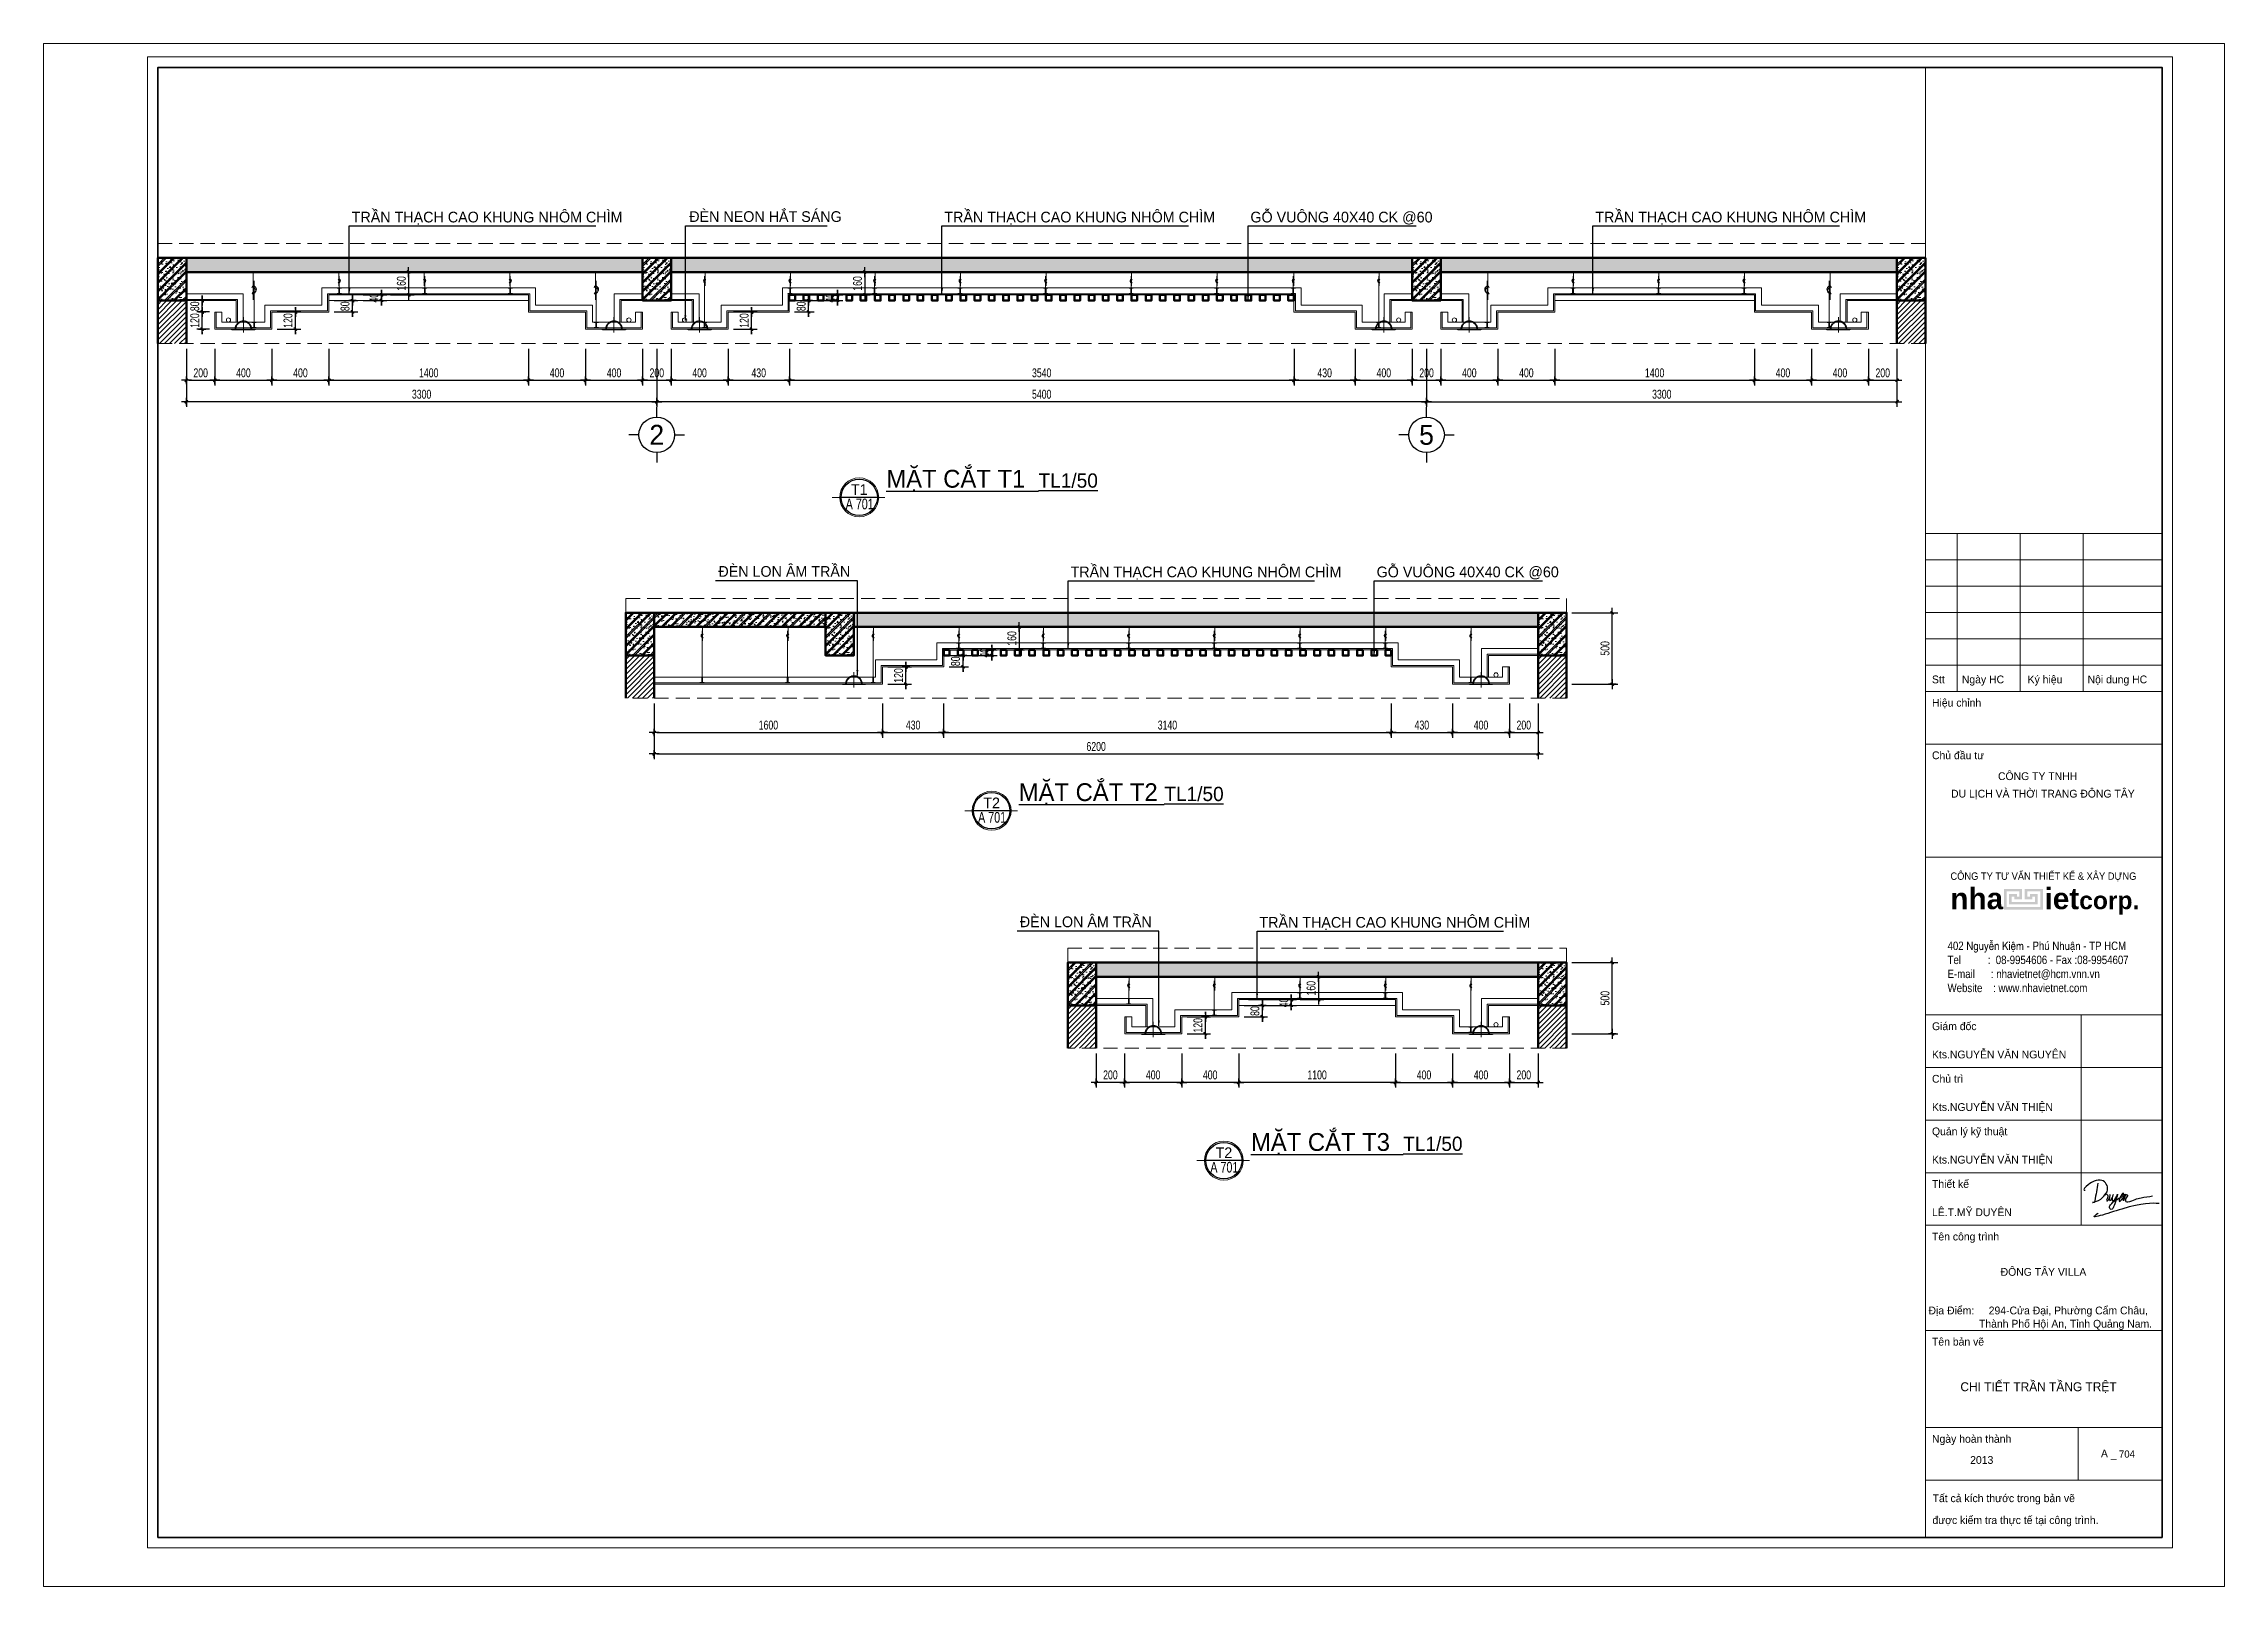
# Model space of a CAD drawing. Header units: inches. Extents: x 88947 to 296847, y 35049 to 161062.
# Drawn here: x 88947 to 104246, y 98056 to 108874 of the extents above; entities that cross this region are included whole.
import ezdxf
from ezdxf.enums import TextEntityAlignment as Align

# ---------------------------------------------------------------- set-up
doc = ezdxf.new("R2010")
doc.units = ezdxf.units.IN
doc.header["$MEASUREMENT"] = 0
doc.header["$PDMODE"] = 1
doc.linetypes.add('DASHED', pattern=[0.75, 0.5, -0.25])
doc.linetypes.add('HIDDEN2', pattern=[0.1875, 0.125, -0.0625])
for name, color, linetype in [('$AUDIT_BAD_LAYER1', 7, 'Continuous'), ('NHO', 8, 'Continuous'), ('text', 2, 'Continuous')]:
    doc.layers.add(name, color=color, linetype=linetype)
for name, color, linetype, lineweight in [('0.15', 175, 'Continuous', 20), ('0.4', 1, 'Continuous', 30), ('A-Dims', 145, 'Continuous', 25), ('A-Text', 30, 'Continuous', 9), ('A-Wall', 2, 'Continuous', 35), ('bhatch', 251, 'Continuous', 5), ('DIM', 7, 'Continuous', 25), ('funi', 33, 'Continuous', 5), ('GHICHU', 40, 'Continuous', 18), ('HACTH', 8, 'Continuous', 5), ('HATCH', 8, 'Continuous', 5), ('KHUNG 2', 144, 'Continuous', 18), ('KY HIEU', 4, 'Continuous', 25), ('NETMANH', 192, 'Continuous', 18), ('THAY', 3, 'Continuous', 18), ('thick', 31, 'Continuous', 25), ('TUONG', 4, 'Continuous', 50)]:
    doc.layers.add(name, color=color, linetype=linetype, lineweight=lineweight)
doc.styles.add('FRANKO', font='VFRANKO.TTF')
doc.styles.add('KHUNGTEN', font='VHELVEB.TTF')
doc.styles.add('TAS-MTEXT', font='VAVOB.TTF', dxfattribs={"width": 0.75})
doc.styles.add('VHELVEN', font='VHELVEN.TTF')
doc.styles.add('VNI-HELVE-CONDENSE', font='VNARIAL.TTF', dxfattribs={"width": 0.7})
doc.dimstyles.new('TAS-50', dxfattribs={"dimscale": 25, "dimtxt": 2.5, "dimasz": 0.7, "dimexe": 1.5, "dimexo": 1.5, "dimgap": 0.8, "dimtad": 1, "dimdec": 0, "dimzin": 3, "dimdsep": 46, "dimtxsty": 'VNI-HELVE-CONDENSE', "dimblk": 'TICK', "dimcen": 2.5, "dimclrt": 71, "dimazin": 2, "dimtfac": 0.75, "dimtdec": 0, "dimtix": 1, "dimtmove": 2, "dimatfit": 2, "dimldrblk": 'TICK123', "dimfxl": 1.5, "dimtolj": 1, "dimtzin": 0, "dimarcsym": 0})

msp = doc.modelspace()

# ---------------------------------------------------------------- texts
at = {"layer": 'A-Text', "style": 'FRANKO'}
for s, p in [('TRAÀN THAÏCH CAO KHUNG NHOÂM CHÌM', (91108.5, 107620.1)), ('ÑEØN NEON HAÉT SAÙNG ', (93476.5, 107623.6)), ('TRAÀN THAÏCH CAO KHUNG NHOÂM CHÌM', (95265.9, 107620.1)), ('GOÃ VUOÂNG 40X40 CK @60', (97413.1, 107620.1)), ('TRAÀN THAÏCH CAO KHUNG NHOÂM CHÌM', (99832.6, 107620.1)), ('ÑEØN LON AÂM TRAÀN', (93680.7, 105135.3)), ('TRAÀN THAÏCH CAO KHUNG NHOÂM CHÌM', (96151.4, 105131.8)), ('GOÃ VUOÂNG 40X40 CK @60', (98298.6, 105131.8)), ('ÑEØN LON AÂM TRAÀN', (95795.8, 102678.1)), ('TRAÀN THAÏCH CAO KHUNG NHOÂM CHÌM', (97476.5, 102674.6))]:
    msp.add_text(s, height=75, dxfattribs=at).set_placement(p)
at = {"layer": 'text', "style": 'FRANKO'}
for s, p in [('T1', (94669, 105709.6)), ('T2', (95597.9, 103512.1)), ('T2', (97227.1, 101058.8))]:
    msp.add_text(s, height=75, dxfattribs=at).set_placement(p, align=Align.CENTER)
at = {"layer": 'text', "style": 'TAS-MTEXT', "width": 0.75}
for p in [(94672.2, 105608.3), (95601.1, 103410.8), (97230.3, 100957.5)]:
    msp.add_text('A 701', height=75, dxfattribs=at).set_placement(p, align=Align.CENTER)
at = {"layer": 'text', "style": 'FRANKO'}
for s, height, p in [('CHI TIEÁT TRAÀN TAÀNG TREÄT', 62.5, (102393.8, 99424.3)), ('704', 50, (103506.4, 98958.6))]:
    msp.add_text(s, height=height, dxfattribs=at).set_placement(p)
at = {"layer": 'text', "char_height": 125, "width": 4063.495, "attachment_point": 1, "style": 'FRANKO'}
for s, insert in [('{\\LMAËT CAÉT T1  \\H0.8x;TL1/50}', (94858.9, 105885.1)), ('{\\LMAËT CAÉT T2 \\H0.8x;TL1/50}', (95787.7, 103687.5)), ('{\\LMAËT CAÉT T3  \\H0.8x;TL1/50}', (97417, 101234.2))]:
    msp.add_mtext(s, dxfattribs=dict(at, insert=insert))

# ---------------------------------------------------------------- blocks, each defined once
blk = doc.blocks.new('A$C22DF5D2D')
for points in [[(-10, 1159), (-123, 479), (-148, 421), (-212, 409), (-104, 451), (219, 660), (363, 901), (147, 1267), (-150, 1235), (-388, 1094), (-537, 889), (-506, 892)], [(2356, 378), (916, 165), (-61, -39), (0, 0), (-61, -39)], [(255, 700), (290, 728), (339, 743), (363, 705), (341, 552), (331, 483), (357, 485), (464, 729), (431, 561), (448, 495), (513, 535), (530, 566), (588, 726), (535, 529), (559, 486), (639, 526), (747, 742), (622, 304), (565, 189), (507, 143), (444, 188), (443, 257), (521, 382), (803, 578), (926, 655), (981, 729), (981, 766), (870, 665), (831, 456), (904, 515), (1051, 736), (976, 480), (1094, 717), (1127, 703), (1105, 634), (1056, 499), (1066, 460), (1148, 442), (1421, 530), (1656, 597), (2094, 666)]]:
    blk.add_spline(points, degree=3)
blk = doc.blocks.new('khung ten')
at = {"layer": '0.4'}
h = blk.add_hatch(color=256, dxfattribs=at)
h.paths.add_polyline_path([(303108, -206615), (302758, -206615), (302758, -207015), (303508, -207015), (303508, -206615), (303158, -206615), (303158, -206815), (303308, -206815), (303308, -206765), (303358, -206765), (303358, -206865), (302908, -206865), (302908, -206765), (302958, -206765), (302958, -206815), (303108, -206815)])
h.paths.add_polyline_path([(303058, -206665), (303058, -206765), (303008, -206765), (303008, -206715), (302858, -206715), (302858, -206915), (303408, -206915), (303408, -206715), (303258, -206715), (303258, -206765), (303208, -206765), (303208, -206665), (303458, -206665), (303458, -206965), (302808, -206965), (302808, -206665)], flags=16)
at = {"layer": '0.15', "ltscale": 0.7}
blk.add_line((301249, -213090), (305804, -213090), dxfattribs=at)
at = {"layer": 'A-Wall', "ltscale": 0.7}
blk.add_lwpolyline([(267204, -219099), (305804, -219099), (305804, -190799), (267204, -190799)], close=True, dxfattribs=at)
at = {"layer": 'KHUNG 2', "ltscale": 0.7}
for p, q in [((301249, -219099), (301249, -190799)), ((301249, -199776), (305804, -199776)), ((301856, -202813), (301856, -199776)), ((303071, -202813), (303071, -199776)), ((304286, -202813), (304286, -199776)), ((301249, -200282), (305804, -200282)), ((301249, -200789), (305804, -200789)), ((305804, -201295), (301249, -201295)), ((301249, -201801), (305804, -201801)), ((301249, -202307), (305804, -202307)), ((301249, -202813), (305804, -202813)), ((301249, -203826), (305804, -203826)), ((301249, -206004), (305804, -206004)), ((301249, -209041), (305804, -209041)), ((304246, -213090), (304246, -209041)), ((301249, -210053), (305804, -210053)), ((301249, -211065), (305804, -211065)), ((301249, -212078), (305804, -212078)), ((301249, -213090), (305804, -213090)), ((301249, -215115), (305804, -215115)), ((301249, -216986), (305804, -216986)), ((304185, -217998), (304185, -216986)), ((301249, -217998), (305804, -217998))]:
    blk.add_line(p, q, dxfattribs=at)
blk.add_lwpolyline([(267004, -219299), (306004, -219299), (306004, -190599), (267004, -190599)], close=True, dxfattribs=at)
at = {"layer": 'NETMANH', "ltscale": 0.7}
blk.add_lwpolyline([(265004, -220042), (307004, -220042), (307004, -190342), (265004, -190342)], close=True, dxfattribs=at)
at = {"layer": 'text', "linetype": 'Continuous', "xscale": 0.5, "yscale": 0.5, "zscale": 0.5}
blk.add_blockref('A$C22DF5D2D', (304573, -212860), dxfattribs=at)
at = {"layer": '$AUDIT_BAD_LAYER1', "color": 2, "linetype": 'Continuous', "style": 'KHUNGTEN', "width": 0.9}
blk.add_text('COÂNG TY TÖ VAÁN THIEÁT KEÁ & XAÂY DÖÏNG', height=142.53, dxfattribs=at).set_placement((303519, -206369), align=Align.MIDDLE_CENTER)
at = {"layer": '$AUDIT_BAD_LAYER1', "color": 2, "linetype": 'Continuous', "insert": (301673, -207630), "char_height": 161.97, "width": 6102.51, "attachment_point": 1, "style": 'KHUNGTEN'}
blk.add_mtext('{\\fVNI-Helve-Condense|b0|i0|c0|p2;402 Nguyeãn Kieäm - Phuù Nhuaän - TP HCM \\PTel          :  08-9954606 - Fax :08-9954607\\PE-mail      : nhavietnet@hcm.vnn.vn\\PWebsite    : www.nhavietnet.com}', dxfattribs=at)
at = {"layer": 'text', "linetype": 'Continuous', "style": 'FRANKO'}
for s, p in [('Stt', (301373, -202657)), ('Ngaøy HC', (301948, -202657)), ('Kyù hieäu', (303215, -202657)), ('Noäi dung HC', (304369, -202657)), ('Hieäu chænh', (301373, -203106)), ('Chuû ñaàu tö', (301373, -204118)), ('COÂNG TY TNHH ', (302644, -204520)), ('DU LÒCH VAØ THÔØI TRANG ÑOÂNG TAÂY', (301740, -204857)), ('Giaùm ñoác', (301373, -209334)), ('Kts.NGUYEÃN VAÊN NGUYEÂN', (301373, -209878)), ('Chuû trì', (301373, -210346)), ('Kts.NGUYEÃN VAÊN THIEÄN', (301373, -210890)), ('Quaûn lyù kyõ thuaät', (301373, -211358)), ('Kts.NGUYEÃN VAÊN THIEÄN', (301373, -211903)), ('Thieát keá', (301373, -212370)), ('LEÂ.T.MYÕ DUYEÂN', (301373, -212915)), ('Teân coâng trình', (301373, -213383)), ('ÑOÂNG TAÂY VILLA', (302695, -214063)), ('Ñòa Ñieåm:     294-Cöûa Ñaïi, Phöôøng Caåm Chaâu, ', (301306, -214806)), ('Thaønh Phoá Hoäi An, Tænh Quaûng Nam.', (302278, -215061)), ('Teân baûn veõ ', (301373, -215407)), ('Ngaøy hoaøn thaønh', (301373, -217278)), ('2013', (302108, -217684)), ('A _ ', (304627, -217560)), ('Taát caû kích thöôùc trong baûn veõ ', (301385, -218421)), ('ñöôïc kieåm tra thöïc teá taïi coâng trình.', (301381, -218842))]:
    blk.add_text(s, height=150, dxfattribs=at).set_placement(p)
at = {"layer": 'text', "linetype": 'Continuous', "insert": (303546, -206852), "char_height": 410.12, "width": 9417.44, "attachment_point": 5, "style": 'KHUNGTEN'}
blk.add_mtext('{\\fVNI-Helve|b1|i0|c0|p2;nha     iet\\H0.8274x;corp.}', dxfattribs=at)
blk = doc.blocks.new('TICK')
at = {"layer": 'A-Dims', "color": 1}
for p, q in [((-2, 0), (2, 0)), ((0, 1.5), (0, -1.5))]:
    blk.add_line(p, q, dxfattribs=at)
at = {"layer": 'A-Dims', "color": 1, "const_width": 0.788}
blk.add_lwpolyline([(-0.33, -0.35), (0.38, 0.38)], dxfattribs=at)
at = {"layer": 'A-Dims', "color": 1, "const_width": 0.394}
for points in [[(0.24, 0.52, -0.414214), (0.52, 0.52, -1)], [(0.52, 0.52, -0.414214), (0.52, 0.24, -1)], [(-0.47, -0.21, 0.414214), (-0.47, -0.49, 1)], [(-0.47, -0.49, 0.414214), (-0.19, -0.49, 1)]]:
    blk.add_lwpolyline(points, format="xyb", dxfattribs=at)
blk = doc.blocks.new('*D3251')
at = {"layer": 'Defpoints', "color": 0}
for p in [(89949, 106772), (90149, 106772), (90149, 106513)]:
    blk.add_point(p, dxfattribs=at)
at = {"layer": 'DIM', "color": 0, "lineweight": -2}
for p, q in [((89949, 106734), (89949, 106476)), ((90149, 106734), (90149, 106476)), ((89966, 106513), (90131, 106513))]:
    blk.add_line(p, q, dxfattribs=at)
at = {"layer": 'DIM', "color": 0, "lineweight": -2, "xscale": 17.5, "yscale": 17.5, "zscale": 17.5, "rotation": 180}
blk.add_blockref('TICK', (89949, 106513), dxfattribs=at)
at = {"layer": 'DIM', "color": 0, "lineweight": -2, "xscale": 17.5, "yscale": 17.5, "zscale": 17.5}
blk.add_blockref('TICK', (90149, 106513), dxfattribs=at)
at = {"layer": 'DIM', "color": 71, "insert": (90049, 106565), "char_height": 62.5, "attachment_point": 5, "style": 'VNI-HELVE-CONDENSE'}
blk.add_mtext('\\A1;200', dxfattribs=at)
blk = doc.blocks.new('TICK123')
at = {"layer": 'A-Dims', "color": 1}
blk.add_lwpolyline([(0.05, 0, 0, 0.84, 0), (-2.11, 0, 8.4, 8.4, 0)], format="xyseb", dxfattribs=at)
blk = doc.blocks.new('*D3252')
at = {"layer": 'Defpoints', "color": 0}
for p in [(90149, 106772), (90549, 106772), (90549, 106513)]:
    blk.add_point(p, dxfattribs=at)
at = {"layer": 'DIM', "color": 0, "lineweight": -2}
for p, q in [((90149, 106734), (90149, 106476)), ((90549, 106734), (90549, 106476)), ((90166, 106513), (90531, 106513))]:
    blk.add_line(p, q, dxfattribs=at)
at = {"layer": 'DIM', "color": 0, "lineweight": -2, "xscale": 17.5, "yscale": 17.5, "zscale": 17.5, "rotation": 180}
blk.add_blockref('TICK', (90149, 106513), dxfattribs=at)
at = {"layer": 'DIM', "color": 0, "lineweight": -2, "xscale": 17.5, "yscale": 17.5, "zscale": 17.5}
blk.add_blockref('TICK', (90549, 106513), dxfattribs=at)
at = {"layer": 'DIM', "color": 71, "insert": (90349, 106565), "char_height": 62.5, "attachment_point": 5, "style": 'VNI-HELVE-CONDENSE'}
blk.add_mtext('\\A1;400', dxfattribs=at)
blk = doc.blocks.new('*D3253')
at = {"layer": 'Defpoints', "color": 0}
for p in [(90549, 106772), (90949, 106772), (90949, 106513)]:
    blk.add_point(p, dxfattribs=at)
at = {"layer": 'DIM', "color": 0, "lineweight": -2}
for p, q in [((90549, 106734), (90549, 106476)), ((90949, 106734), (90949, 106476)), ((90566, 106513), (90931, 106513))]:
    blk.add_line(p, q, dxfattribs=at)
at = {"layer": 'DIM', "color": 0, "lineweight": -2, "xscale": 17.5, "yscale": 17.5, "zscale": 17.5, "rotation": 180}
blk.add_blockref('TICK', (90549, 106513), dxfattribs=at)
at = {"layer": 'DIM', "color": 0, "lineweight": -2, "xscale": 17.5, "yscale": 17.5, "zscale": 17.5}
blk.add_blockref('TICK', (90949, 106513), dxfattribs=at)
at = {"layer": 'DIM', "color": 71, "insert": (90749, 106565), "char_height": 62.5, "attachment_point": 5, "style": 'VNI-HELVE-CONDENSE'}
blk.add_mtext('\\A1;400', dxfattribs=at)
blk = doc.blocks.new('*D3254')
at = {"layer": 'Defpoints', "color": 0}
for p in [(90949, 106772), (92349, 106772), (92349, 106513)]:
    blk.add_point(p, dxfattribs=at)
at = {"layer": 'DIM', "color": 0, "lineweight": -2}
for p, q in [((90949, 106734), (90949, 106476)), ((92349, 106734), (92349, 106476)), ((90966, 106513), (92331, 106513))]:
    blk.add_line(p, q, dxfattribs=at)
at = {"layer": 'DIM', "color": 0, "lineweight": -2, "xscale": 17.5, "yscale": 17.5, "zscale": 17.5, "rotation": 180}
blk.add_blockref('TICK', (90949, 106513), dxfattribs=at)
at = {"layer": 'DIM', "color": 0, "lineweight": -2, "xscale": 17.5, "yscale": 17.5, "zscale": 17.5}
blk.add_blockref('TICK', (92349, 106513), dxfattribs=at)
at = {"layer": 'DIM', "color": 71, "insert": (91649, 106565), "char_height": 62.5, "attachment_point": 5, "style": 'VNI-HELVE-CONDENSE'}
blk.add_mtext('\\A1;1400', dxfattribs=at)
blk = doc.blocks.new('*D3255')
at = {"layer": 'Defpoints', "color": 0}
for p in [(92349, 106772), (92749, 106772), (92749, 106513)]:
    blk.add_point(p, dxfattribs=at)
at = {"layer": 'DIM', "color": 0, "lineweight": -2}
for p, q in [((92349, 106734), (92349, 106476)), ((92749, 106734), (92749, 106476)), ((92366, 106513), (92731, 106513))]:
    blk.add_line(p, q, dxfattribs=at)
at = {"layer": 'DIM', "color": 0, "lineweight": -2, "xscale": 17.5, "yscale": 17.5, "zscale": 17.5, "rotation": 180}
blk.add_blockref('TICK', (92349, 106513), dxfattribs=at)
at = {"layer": 'DIM', "color": 0, "lineweight": -2, "xscale": 17.5, "yscale": 17.5, "zscale": 17.5}
blk.add_blockref('TICK', (92749, 106513), dxfattribs=at)
at = {"layer": 'DIM', "color": 71, "insert": (92549, 106565), "char_height": 62.5, "attachment_point": 5, "style": 'VNI-HELVE-CONDENSE'}
blk.add_mtext('\\A1;400', dxfattribs=at)
blk = doc.blocks.new('*D3256')
at = {"layer": 'Defpoints', "color": 0}
for p in [(92749, 106772), (93149, 106772), (93149, 106513)]:
    blk.add_point(p, dxfattribs=at)
at = {"layer": 'DIM', "color": 0, "lineweight": -2}
for p, q in [((92749, 106734), (92749, 106476)), ((93149, 106734), (93149, 106476)), ((92766, 106513), (93131, 106513))]:
    blk.add_line(p, q, dxfattribs=at)
at = {"layer": 'DIM', "color": 0, "lineweight": -2, "xscale": 17.5, "yscale": 17.5, "zscale": 17.5, "rotation": 180}
blk.add_blockref('TICK', (92749, 106513), dxfattribs=at)
at = {"layer": 'DIM', "color": 0, "lineweight": -2, "xscale": 17.5, "yscale": 17.5, "zscale": 17.5}
blk.add_blockref('TICK', (93149, 106513), dxfattribs=at)
at = {"layer": 'DIM', "color": 71, "insert": (92949, 106565), "char_height": 62.5, "attachment_point": 5, "style": 'VNI-HELVE-CONDENSE'}
blk.add_mtext('\\A1;400', dxfattribs=at)
blk = doc.blocks.new('*D3257')
at = {"layer": 'Defpoints', "color": 0}
for p in [(93149, 106772), (93349, 106772), (93349, 106513)]:
    blk.add_point(p, dxfattribs=at)
at = {"layer": 'DIM', "color": 0, "lineweight": -2}
for p, q in [((93149, 106734), (93149, 106476)), ((93349, 106734), (93349, 106476)), ((93166, 106513), (93331, 106513))]:
    blk.add_line(p, q, dxfattribs=at)
at = {"layer": 'DIM', "color": 0, "lineweight": -2, "xscale": 17.5, "yscale": 17.5, "zscale": 17.5, "rotation": 180}
blk.add_blockref('TICK', (93149, 106513), dxfattribs=at)
at = {"layer": 'DIM', "color": 0, "lineweight": -2, "xscale": 17.5, "yscale": 17.5, "zscale": 17.5}
blk.add_blockref('TICK', (93349, 106513), dxfattribs=at)
at = {"layer": 'DIM', "color": 71, "insert": (93249, 106565), "char_height": 62.5, "attachment_point": 5, "style": 'VNI-HELVE-CONDENSE'}
blk.add_mtext('\\A1;200', dxfattribs=at)
blk = doc.blocks.new('*D3258')
at = {"layer": 'Defpoints', "color": 0}
for p in [(93349, 106772), (93749, 106772), (93749, 106513)]:
    blk.add_point(p, dxfattribs=at)
at = {"layer": 'DIM', "color": 0, "lineweight": -2}
for p, q in [((93349, 106734), (93349, 106476)), ((93749, 106734), (93749, 106476)), ((93366, 106513), (93731, 106513))]:
    blk.add_line(p, q, dxfattribs=at)
at = {"layer": 'DIM', "color": 0, "lineweight": -2, "xscale": 17.5, "yscale": 17.5, "zscale": 17.5, "rotation": 180}
blk.add_blockref('TICK', (93349, 106513), dxfattribs=at)
at = {"layer": 'DIM', "color": 0, "lineweight": -2, "xscale": 17.5, "yscale": 17.5, "zscale": 17.5}
blk.add_blockref('TICK', (93749, 106513), dxfattribs=at)
at = {"layer": 'DIM', "color": 71, "insert": (93549, 106565), "char_height": 62.5, "attachment_point": 5, "style": 'VNI-HELVE-CONDENSE'}
blk.add_mtext('\\A1;400', dxfattribs=at)
blk = doc.blocks.new('*D3259')
at = {"layer": 'Defpoints', "color": 0}
for p in [(93749, 106772), (94179, 106772), (94179, 106513)]:
    blk.add_point(p, dxfattribs=at)
at = {"layer": 'DIM', "color": 0, "lineweight": -2}
for p, q in [((93749, 106734), (93749, 106476)), ((94179, 106734), (94179, 106476)), ((93766, 106513), (94161, 106513))]:
    blk.add_line(p, q, dxfattribs=at)
at = {"layer": 'DIM', "color": 0, "lineweight": -2, "xscale": 17.5, "yscale": 17.5, "zscale": 17.5, "rotation": 180}
blk.add_blockref('TICK', (93749, 106513), dxfattribs=at)
at = {"layer": 'DIM', "color": 0, "lineweight": -2, "xscale": 17.5, "yscale": 17.5, "zscale": 17.5}
blk.add_blockref('TICK', (94179, 106513), dxfattribs=at)
at = {"layer": 'DIM', "color": 71, "insert": (93964, 106565), "char_height": 62.5, "attachment_point": 5, "style": 'VNI-HELVE-CONDENSE'}
blk.add_mtext('\\A1;430', dxfattribs=at)
blk = doc.blocks.new('*D3260')
at = {"layer": 'Defpoints', "color": 0}
for p in [(94179, 106772), (97719, 106772), (97719, 106513)]:
    blk.add_point(p, dxfattribs=at)
at = {"layer": 'DIM', "color": 0, "lineweight": -2}
for p, q in [((94179, 106734), (94179, 106476)), ((97719, 106734), (97719, 106476)), ((94196, 106513), (97701, 106513))]:
    blk.add_line(p, q, dxfattribs=at)
at = {"layer": 'DIM', "color": 0, "lineweight": -2, "xscale": 17.5, "yscale": 17.5, "zscale": 17.5, "rotation": 180}
blk.add_blockref('TICK', (94179, 106513), dxfattribs=at)
at = {"layer": 'DIM', "color": 0, "lineweight": -2, "xscale": 17.5, "yscale": 17.5, "zscale": 17.5}
blk.add_blockref('TICK', (97719, 106513), dxfattribs=at)
at = {"layer": 'DIM', "color": 71, "insert": (95949, 106565), "char_height": 62.5, "attachment_point": 5, "style": 'VNI-HELVE-CONDENSE'}
blk.add_mtext('\\A1;3540', dxfattribs=at)
blk = doc.blocks.new('*D3261')
at = {"layer": 'Defpoints', "color": 0}
for p in [(97719, 106772), (98149, 106772), (98149, 106513)]:
    blk.add_point(p, dxfattribs=at)
at = {"layer": 'DIM', "color": 0, "lineweight": -2}
for p, q in [((97719, 106734), (97719, 106476)), ((98149, 106734), (98149, 106476)), ((97736, 106513), (98131, 106513))]:
    blk.add_line(p, q, dxfattribs=at)
at = {"layer": 'DIM', "color": 0, "lineweight": -2, "xscale": 17.5, "yscale": 17.5, "zscale": 17.5, "rotation": 180}
blk.add_blockref('TICK', (97719, 106513), dxfattribs=at)
at = {"layer": 'DIM', "color": 0, "lineweight": -2, "xscale": 17.5, "yscale": 17.5, "zscale": 17.5}
blk.add_blockref('TICK', (98149, 106513), dxfattribs=at)
at = {"layer": 'DIM', "color": 71, "insert": (97934, 106565), "char_height": 62.5, "attachment_point": 5, "style": 'VNI-HELVE-CONDENSE'}
blk.add_mtext('\\A1;430', dxfattribs=at)
blk = doc.blocks.new('*D3262')
at = {"layer": 'Defpoints', "color": 0}
for p in [(98149, 106772), (98549, 106772), (98549, 106513)]:
    blk.add_point(p, dxfattribs=at)
at = {"layer": 'DIM', "color": 0, "lineweight": -2}
for p, q in [((98149, 106734), (98149, 106476)), ((98549, 106734), (98549, 106476)), ((98166, 106513), (98531, 106513))]:
    blk.add_line(p, q, dxfattribs=at)
at = {"layer": 'DIM', "color": 0, "lineweight": -2, "xscale": 17.5, "yscale": 17.5, "zscale": 17.5, "rotation": 180}
blk.add_blockref('TICK', (98149, 106513), dxfattribs=at)
at = {"layer": 'DIM', "color": 0, "lineweight": -2, "xscale": 17.5, "yscale": 17.5, "zscale": 17.5}
blk.add_blockref('TICK', (98549, 106513), dxfattribs=at)
at = {"layer": 'DIM', "color": 71, "insert": (98349, 106565), "char_height": 62.5, "attachment_point": 5, "style": 'VNI-HELVE-CONDENSE'}
blk.add_mtext('\\A1;400', dxfattribs=at)
blk = doc.blocks.new('*D3263')
at = {"layer": 'Defpoints', "color": 0}
for p in [(98549, 106772), (98749, 106772), (98749, 106513)]:
    blk.add_point(p, dxfattribs=at)
at = {"layer": 'DIM', "color": 0, "lineweight": -2}
for p, q in [((98549, 106734), (98549, 106476)), ((98749, 106734), (98749, 106476)), ((98566, 106513), (98731, 106513))]:
    blk.add_line(p, q, dxfattribs=at)
at = {"layer": 'DIM', "color": 0, "lineweight": -2, "xscale": 17.5, "yscale": 17.5, "zscale": 17.5, "rotation": 180}
blk.add_blockref('TICK', (98549, 106513), dxfattribs=at)
at = {"layer": 'DIM', "color": 0, "lineweight": -2, "xscale": 17.5, "yscale": 17.5, "zscale": 17.5}
blk.add_blockref('TICK', (98749, 106513), dxfattribs=at)
at = {"layer": 'DIM', "color": 71, "insert": (98649, 106565), "char_height": 62.5, "attachment_point": 5, "style": 'VNI-HELVE-CONDENSE'}
blk.add_mtext('\\A1;200', dxfattribs=at)
blk = doc.blocks.new('*D3264')
at = {"layer": 'Defpoints', "color": 0}
for p in [(98749, 106772), (99149, 106772), (99149, 106513)]:
    blk.add_point(p, dxfattribs=at)
at = {"layer": 'DIM', "color": 0, "lineweight": -2}
for p, q in [((98749, 106734), (98749, 106476)), ((99149, 106734), (99149, 106476)), ((98766, 106513), (99131, 106513))]:
    blk.add_line(p, q, dxfattribs=at)
at = {"layer": 'DIM', "color": 0, "lineweight": -2, "xscale": 17.5, "yscale": 17.5, "zscale": 17.5, "rotation": 180}
blk.add_blockref('TICK', (98749, 106513), dxfattribs=at)
at = {"layer": 'DIM', "color": 0, "lineweight": -2, "xscale": 17.5, "yscale": 17.5, "zscale": 17.5}
blk.add_blockref('TICK', (99149, 106513), dxfattribs=at)
at = {"layer": 'DIM', "color": 71, "insert": (98949, 106565), "char_height": 62.5, "attachment_point": 5, "style": 'VNI-HELVE-CONDENSE'}
blk.add_mtext('\\A1;400', dxfattribs=at)
blk = doc.blocks.new('*D3265')
at = {"layer": 'Defpoints', "color": 0}
for p in [(99149, 106772), (99549, 106772), (99549, 106513)]:
    blk.add_point(p, dxfattribs=at)
at = {"layer": 'DIM', "color": 0, "lineweight": -2}
for p, q in [((99149, 106734), (99149, 106476)), ((99549, 106734), (99549, 106476)), ((99166, 106513), (99531, 106513))]:
    blk.add_line(p, q, dxfattribs=at)
at = {"layer": 'DIM', "color": 0, "lineweight": -2, "xscale": 17.5, "yscale": 17.5, "zscale": 17.5, "rotation": 180}
blk.add_blockref('TICK', (99149, 106513), dxfattribs=at)
at = {"layer": 'DIM', "color": 0, "lineweight": -2, "xscale": 17.5, "yscale": 17.5, "zscale": 17.5}
blk.add_blockref('TICK', (99549, 106513), dxfattribs=at)
at = {"layer": 'DIM', "color": 71, "insert": (99349, 106565), "char_height": 62.5, "attachment_point": 5, "style": 'VNI-HELVE-CONDENSE'}
blk.add_mtext('\\A1;400', dxfattribs=at)
blk = doc.blocks.new('*D3266')
at = {"layer": 'Defpoints', "color": 0}
for p in [(99549, 106772), (100949, 106772), (100949, 106513)]:
    blk.add_point(p, dxfattribs=at)
at = {"layer": 'DIM', "color": 0, "lineweight": -2}
for p, q in [((99549, 106734), (99549, 106476)), ((100949, 106734), (100949, 106476)), ((99566, 106513), (100931, 106513))]:
    blk.add_line(p, q, dxfattribs=at)
at = {"layer": 'DIM', "color": 0, "lineweight": -2, "xscale": 17.5, "yscale": 17.5, "zscale": 17.5, "rotation": 180}
blk.add_blockref('TICK', (99549, 106513), dxfattribs=at)
at = {"layer": 'DIM', "color": 0, "lineweight": -2, "xscale": 17.5, "yscale": 17.5, "zscale": 17.5}
blk.add_blockref('TICK', (100949, 106513), dxfattribs=at)
at = {"layer": 'DIM', "color": 71, "insert": (100249, 106565), "char_height": 62.5, "attachment_point": 5, "style": 'VNI-HELVE-CONDENSE'}
blk.add_mtext('\\A1;1400', dxfattribs=at)
blk = doc.blocks.new('*D3267')
at = {"layer": 'Defpoints', "color": 0}
for p in [(100949, 106772), (101349, 106772), (101349, 106513)]:
    blk.add_point(p, dxfattribs=at)
at = {"layer": 'DIM', "color": 0, "lineweight": -2}
for p, q in [((100949, 106734), (100949, 106476)), ((101349, 106734), (101349, 106476)), ((100966, 106513), (101331, 106513))]:
    blk.add_line(p, q, dxfattribs=at)
at = {"layer": 'DIM', "color": 0, "lineweight": -2, "xscale": 17.5, "yscale": 17.5, "zscale": 17.5, "rotation": 180}
blk.add_blockref('TICK', (100949, 106513), dxfattribs=at)
at = {"layer": 'DIM', "color": 0, "lineweight": -2, "xscale": 17.5, "yscale": 17.5, "zscale": 17.5}
blk.add_blockref('TICK', (101349, 106513), dxfattribs=at)
at = {"layer": 'DIM', "color": 71, "insert": (101149, 106565), "char_height": 62.5, "attachment_point": 5, "style": 'VNI-HELVE-CONDENSE'}
blk.add_mtext('\\A1;400', dxfattribs=at)
blk = doc.blocks.new('*D3268')
at = {"layer": 'Defpoints', "color": 0}
for p in [(101349, 106772), (101749, 106772), (101749, 106513)]:
    blk.add_point(p, dxfattribs=at)
at = {"layer": 'DIM', "color": 0, "lineweight": -2}
for p, q in [((101349, 106734), (101349, 106476)), ((101749, 106734), (101749, 106476)), ((101366, 106513), (101731, 106513))]:
    blk.add_line(p, q, dxfattribs=at)
at = {"layer": 'DIM', "color": 0, "lineweight": -2, "xscale": 17.5, "yscale": 17.5, "zscale": 17.5, "rotation": 180}
blk.add_blockref('TICK', (101349, 106513), dxfattribs=at)
at = {"layer": 'DIM', "color": 0, "lineweight": -2, "xscale": 17.5, "yscale": 17.5, "zscale": 17.5}
blk.add_blockref('TICK', (101749, 106513), dxfattribs=at)
at = {"layer": 'DIM', "color": 71, "insert": (101549, 106565), "char_height": 62.5, "attachment_point": 5, "style": 'VNI-HELVE-CONDENSE'}
blk.add_mtext('\\A1;400', dxfattribs=at)
blk = doc.blocks.new('*D3269')
at = {"layer": 'Defpoints', "color": 0}
for p in [(101749, 106772), (101949, 106772), (101949, 106513)]:
    blk.add_point(p, dxfattribs=at)
at = {"layer": 'DIM', "color": 0, "lineweight": -2}
for p, q in [((101749, 106734), (101749, 106476)), ((101949, 106734), (101949, 106476)), ((101766, 106513), (101931, 106513))]:
    blk.add_line(p, q, dxfattribs=at)
at = {"layer": 'DIM', "color": 0, "lineweight": -2, "xscale": 17.5, "yscale": 17.5, "zscale": 17.5, "rotation": 180}
blk.add_blockref('TICK', (101749, 106513), dxfattribs=at)
at = {"layer": 'DIM', "color": 0, "lineweight": -2, "xscale": 17.5, "yscale": 17.5, "zscale": 17.5}
blk.add_blockref('TICK', (101949, 106513), dxfattribs=at)
at = {"layer": 'DIM', "color": 71, "insert": (101849, 106565), "char_height": 62.5, "attachment_point": 5, "style": 'VNI-HELVE-CONDENSE'}
blk.add_mtext('\\A1;200', dxfattribs=at)
blk = doc.blocks.new('*D3270')
at = {"layer": 'Defpoints', "color": 0}
for p in [(98649, 106772), (101949, 106772), (101949, 106363)]:
    blk.add_point(p, dxfattribs=at)
at = {"layer": 'DIM', "color": 0, "lineweight": -2}
for p, q in [((98649, 106734), (98649, 106326)), ((101949, 106734), (101949, 106326)), ((98666, 106363), (101931, 106363))]:
    blk.add_line(p, q, dxfattribs=at)
at = {"layer": 'DIM', "color": 0, "lineweight": -2, "xscale": 17.5, "yscale": 17.5, "zscale": 17.5, "rotation": 180}
blk.add_blockref('TICK', (98649, 106363), dxfattribs=at)
at = {"layer": 'DIM', "color": 0, "lineweight": -2, "xscale": 17.5, "yscale": 17.5, "zscale": 17.5}
blk.add_blockref('TICK', (101949, 106363), dxfattribs=at)
at = {"layer": 'DIM', "color": 71, "insert": (100299, 106415), "char_height": 62.5, "attachment_point": 5, "style": 'VNI-HELVE-CONDENSE'}
blk.add_mtext('\\A1;3300', dxfattribs=at)
blk = doc.blocks.new('*D3271')
at = {"layer": 'Defpoints', "color": 0}
for p in [(93249, 106772), (98649, 106772), (93249, 106363)]:
    blk.add_point(p, dxfattribs=at)
at = {"layer": 'DIM', "color": 0, "lineweight": -2}
for p, q in [((93249, 106734), (93249, 106326)), ((98649, 106734), (98649, 106326)), ((98631, 106363), (93266, 106363))]:
    blk.add_line(p, q, dxfattribs=at)
at = {"layer": 'DIM', "color": 0, "lineweight": -2, "xscale": 17.5, "yscale": 17.5, "zscale": 17.5, "rotation": 180}
blk.add_blockref('TICK', (93249, 106363), dxfattribs=at)
at = {"layer": 'DIM', "color": 0, "lineweight": -2, "xscale": 17.5, "yscale": 17.5, "zscale": 17.5}
blk.add_blockref('TICK', (98649, 106363), dxfattribs=at)
at = {"layer": 'DIM', "color": 71, "insert": (95949, 106415), "char_height": 62.5, "attachment_point": 5, "style": 'VNI-HELVE-CONDENSE'}
blk.add_mtext('\\A1;5400', dxfattribs=at)
blk = doc.blocks.new('*D3272')
at = {"layer": 'Defpoints', "color": 0}
for p in [(89949, 106772), (93249, 106772), (89949, 106363)]:
    blk.add_point(p, dxfattribs=at)
at = {"layer": 'DIM', "color": 0, "lineweight": -2}
for p, q in [((89949, 106734), (89949, 106326)), ((93249, 106734), (93249, 106326)), ((93231, 106363), (89966, 106363))]:
    blk.add_line(p, q, dxfattribs=at)
at = {"layer": 'DIM', "color": 0, "lineweight": -2, "xscale": 17.5, "yscale": 17.5, "zscale": 17.5, "rotation": 180}
blk.add_blockref('TICK', (89949, 106363), dxfattribs=at)
at = {"layer": 'DIM', "color": 0, "lineweight": -2, "xscale": 17.5, "yscale": 17.5, "zscale": 17.5}
blk.add_blockref('TICK', (93249, 106363), dxfattribs=at)
at = {"layer": 'DIM', "color": 71, "insert": (91599, 106415), "char_height": 62.5, "attachment_point": 5, "style": 'VNI-HELVE-CONDENSE'}
blk.add_mtext('\\A1;3300', dxfattribs=at)
blk = doc.blocks.new('TRUCCOT')
for p, q in [((0, -140), (0, 0)), ((-250, -390), (-390, -390)), ((250, -390), (390, -390)), ((0, -640), (0, -780))]:
    blk.add_line(p, q)
blk.add_circle((0, -390), 250)
at = {"layer": 'GHICHU', "style": 'VHELVEN'}
blk.add_attdef('TRUC', text='', height=280, dxfattribs=at).set_placement((0, -390), align=Align.MIDDLE_CENTER)
blk = doc.blocks.new('*D3290')
at = {"layer": 'Defpoints', "color": 0}
for p in [(93231, 104283), (94832, 104283), (94832, 104043)]:
    blk.add_point(p, dxfattribs=at)
at = {"layer": 'DIM', "color": 0, "lineweight": -2}
for p, q in [((93231, 104246), (93231, 104006)), ((94832, 104246), (94832, 104006)), ((93249, 104043), (94814, 104043))]:
    blk.add_line(p, q, dxfattribs=at)
at = {"layer": 'DIM', "color": 0, "lineweight": -2, "xscale": 17.5, "yscale": 17.5, "zscale": 17.5, "rotation": 180}
blk.add_blockref('TICK', (93231, 104043), dxfattribs=at)
at = {"layer": 'DIM', "color": 0, "lineweight": -2, "xscale": 17.5, "yscale": 17.5, "zscale": 17.5}
blk.add_blockref('TICK', (94832, 104043), dxfattribs=at)
at = {"layer": 'DIM', "color": 71, "insert": (94032, 104095), "char_height": 62.5, "attachment_point": 5, "style": 'VNI-HELVE-CONDENSE'}
blk.add_mtext('\\A1;1600', dxfattribs=at)
blk = doc.blocks.new('*D3273')
at = {"layer": 'Defpoints', "color": 0}
for p in [(94832, 104283), (95261, 104283), (95261, 104043)]:
    blk.add_point(p, dxfattribs=at)
at = {"layer": 'DIM', "color": 0, "lineweight": -2}
for p, q in [((94832, 104246), (94832, 104006)), ((95261, 104246), (95261, 104006)), ((94849, 104043), (95244, 104043))]:
    blk.add_line(p, q, dxfattribs=at)
at = {"layer": 'DIM', "color": 0, "lineweight": -2, "xscale": 17.5, "yscale": 17.5, "zscale": 17.5, "rotation": 180}
blk.add_blockref('TICK', (94832, 104043), dxfattribs=at)
at = {"layer": 'DIM', "color": 0, "lineweight": -2, "xscale": 17.5, "yscale": 17.5, "zscale": 17.5}
blk.add_blockref('TICK', (95261, 104043), dxfattribs=at)
at = {"layer": 'DIM', "color": 71, "insert": (95047, 104095), "char_height": 62.5, "attachment_point": 5, "style": 'VNI-HELVE-CONDENSE'}
blk.add_mtext('\\A1;430', dxfattribs=at)
blk = doc.blocks.new('*D3274')
at = {"layer": 'Defpoints', "color": 0}
for p in [(95261, 104283), (98401, 104283), (98401, 104043)]:
    blk.add_point(p, dxfattribs=at)
at = {"layer": 'DIM', "color": 0, "lineweight": -2}
for p, q in [((95261, 104246), (95261, 104006)), ((98401, 104246), (98401, 104006)), ((95279, 104043), (98384, 104043))]:
    blk.add_line(p, q, dxfattribs=at)
at = {"layer": 'DIM', "color": 0, "lineweight": -2, "xscale": 17.5, "yscale": 17.5, "zscale": 17.5, "rotation": 180}
blk.add_blockref('TICK', (95261, 104043), dxfattribs=at)
at = {"layer": 'DIM', "color": 0, "lineweight": -2, "xscale": 17.5, "yscale": 17.5, "zscale": 17.5}
blk.add_blockref('TICK', (98401, 104043), dxfattribs=at)
at = {"layer": 'DIM', "color": 71, "insert": (96831, 104095), "char_height": 62.5, "attachment_point": 5, "style": 'VNI-HELVE-CONDENSE'}
blk.add_mtext('\\A1;3140', dxfattribs=at)
blk = doc.blocks.new('*D3275')
at = {"layer": 'Defpoints', "color": 0}
for p in [(98401, 104283), (98831, 104283), (98831, 104043)]:
    blk.add_point(p, dxfattribs=at)
at = {"layer": 'DIM', "color": 0, "lineweight": -2}
for p, q in [((98401, 104246), (98401, 104006)), ((98831, 104246), (98831, 104006)), ((98419, 104043), (98814, 104043))]:
    blk.add_line(p, q, dxfattribs=at)
at = {"layer": 'DIM', "color": 0, "lineweight": -2, "xscale": 17.5, "yscale": 17.5, "zscale": 17.5, "rotation": 180}
blk.add_blockref('TICK', (98401, 104043), dxfattribs=at)
at = {"layer": 'DIM', "color": 0, "lineweight": -2, "xscale": 17.5, "yscale": 17.5, "zscale": 17.5}
blk.add_blockref('TICK', (98831, 104043), dxfattribs=at)
at = {"layer": 'DIM', "color": 71, "insert": (98616, 104095), "char_height": 62.5, "attachment_point": 5, "style": 'VNI-HELVE-CONDENSE'}
blk.add_mtext('\\A1;430', dxfattribs=at)
blk = doc.blocks.new('*D3276')
at = {"layer": 'Defpoints', "color": 0}
for p in [(98831, 104283), (99231, 104283), (99231, 104043)]:
    blk.add_point(p, dxfattribs=at)
at = {"layer": 'DIM', "color": 0, "lineweight": -2}
for p, q in [((98831, 104246), (98831, 104006)), ((99231, 104246), (99231, 104006)), ((98849, 104043), (99214, 104043))]:
    blk.add_line(p, q, dxfattribs=at)
at = {"layer": 'DIM', "color": 0, "lineweight": -2, "xscale": 17.5, "yscale": 17.5, "zscale": 17.5, "rotation": 180}
blk.add_blockref('TICK', (98831, 104043), dxfattribs=at)
at = {"layer": 'DIM', "color": 0, "lineweight": -2, "xscale": 17.5, "yscale": 17.5, "zscale": 17.5}
blk.add_blockref('TICK', (99231, 104043), dxfattribs=at)
at = {"layer": 'DIM', "color": 71, "insert": (99031, 104095), "char_height": 62.5, "attachment_point": 5, "style": 'VNI-HELVE-CONDENSE'}
blk.add_mtext('\\A1;400', dxfattribs=at)
blk = doc.blocks.new('*D3277')
at = {"layer": 'Defpoints', "color": 0}
for p in [(99231, 104283), (99431, 104283), (99431, 104043)]:
    blk.add_point(p, dxfattribs=at)
at = {"layer": 'DIM', "color": 0, "lineweight": -2}
for p, q in [((99231, 104246), (99231, 104006)), ((99431, 104246), (99431, 104006)), ((99249, 104043), (99414, 104043))]:
    blk.add_line(p, q, dxfattribs=at)
at = {"layer": 'DIM', "color": 0, "lineweight": -2, "xscale": 17.5, "yscale": 17.5, "zscale": 17.5, "rotation": 180}
blk.add_blockref('TICK', (99231, 104043), dxfattribs=at)
at = {"layer": 'DIM', "color": 0, "lineweight": -2, "xscale": 17.5, "yscale": 17.5, "zscale": 17.5}
blk.add_blockref('TICK', (99431, 104043), dxfattribs=at)
at = {"layer": 'DIM', "color": 71, "insert": (99331, 104095), "char_height": 62.5, "attachment_point": 5, "style": 'VNI-HELVE-CONDENSE'}
blk.add_mtext('\\A1;200', dxfattribs=at)
blk = doc.blocks.new('*D3278')
at = {"layer": 'Defpoints', "color": 0}
for p in [(93231, 104283), (99431, 104283), (99431, 103893)]:
    blk.add_point(p, dxfattribs=at)
at = {"layer": 'DIM', "color": 0, "lineweight": -2}
for p, q in [((93231, 104246), (93231, 103856)), ((99431, 104246), (99431, 103856)), ((93249, 103893), (99414, 103893))]:
    blk.add_line(p, q, dxfattribs=at)
at = {"layer": 'DIM', "color": 0, "lineweight": -2, "xscale": 17.5, "yscale": 17.5, "zscale": 17.5, "rotation": 180}
blk.add_blockref('TICK', (93231, 103893), dxfattribs=at)
at = {"layer": 'DIM', "color": 0, "lineweight": -2, "xscale": 17.5, "yscale": 17.5, "zscale": 17.5}
blk.add_blockref('TICK', (99431, 103893), dxfattribs=at)
at = {"layer": 'DIM', "color": 71, "insert": (96331, 103945), "char_height": 62.5, "attachment_point": 5, "style": 'VNI-HELVE-CONDENSE'}
blk.add_mtext('\\A1;6200', dxfattribs=at)
blk = doc.blocks.new('*D3279')
at = {"layer": 'Defpoints', "color": 0}
for p in [(98431, 101830), (98831, 101830), (98831, 101590)]:
    blk.add_point(p, dxfattribs=at)
at = {"layer": 'DIM', "color": 0, "lineweight": -2}
for p, q in [((98431, 101792), (98431, 101553)), ((98831, 101792), (98831, 101553)), ((98449, 101590), (98814, 101590))]:
    blk.add_line(p, q, dxfattribs=at)
at = {"layer": 'DIM', "color": 0, "lineweight": -2, "xscale": 17.5, "yscale": 17.5, "zscale": 17.5, "rotation": 180}
blk.add_blockref('TICK', (98431, 101590), dxfattribs=at)
at = {"layer": 'DIM', "color": 0, "lineweight": -2, "xscale": 17.5, "yscale": 17.5, "zscale": 17.5}
blk.add_blockref('TICK', (98831, 101590), dxfattribs=at)
at = {"layer": 'DIM', "color": 71, "insert": (98631, 101642), "char_height": 62.5, "attachment_point": 5, "style": 'VNI-HELVE-CONDENSE'}
blk.add_mtext('\\A1;400', dxfattribs=at)
blk = doc.blocks.new('*D3280')
at = {"layer": 'Defpoints', "color": 0}
for p in [(98831, 101830), (99231, 101830), (99231, 101590)]:
    blk.add_point(p, dxfattribs=at)
at = {"layer": 'DIM', "color": 0, "lineweight": -2}
for p, q in [((98831, 101792), (98831, 101553)), ((99231, 101792), (99231, 101553)), ((98849, 101590), (99214, 101590))]:
    blk.add_line(p, q, dxfattribs=at)
at = {"layer": 'DIM', "color": 0, "lineweight": -2, "xscale": 17.5, "yscale": 17.5, "zscale": 17.5, "rotation": 180}
blk.add_blockref('TICK', (98831, 101590), dxfattribs=at)
at = {"layer": 'DIM', "color": 0, "lineweight": -2, "xscale": 17.5, "yscale": 17.5, "zscale": 17.5}
blk.add_blockref('TICK', (99231, 101590), dxfattribs=at)
at = {"layer": 'DIM', "color": 71, "insert": (99031, 101642), "char_height": 62.5, "attachment_point": 5, "style": 'VNI-HELVE-CONDENSE'}
blk.add_mtext('\\A1;400', dxfattribs=at)
blk = doc.blocks.new('*D3281')
at = {"layer": 'Defpoints', "color": 0}
for p in [(99231, 101830), (99431, 101830), (99431, 101590)]:
    blk.add_point(p, dxfattribs=at)
at = {"layer": 'DIM', "color": 0, "lineweight": -2}
for p, q in [((99231, 101792), (99231, 101553)), ((99431, 101792), (99431, 101553)), ((99249, 101590), (99414, 101590))]:
    blk.add_line(p, q, dxfattribs=at)
at = {"layer": 'DIM', "color": 0, "lineweight": -2, "xscale": 17.5, "yscale": 17.5, "zscale": 17.5, "rotation": 180}
blk.add_blockref('TICK', (99231, 101590), dxfattribs=at)
at = {"layer": 'DIM', "color": 0, "lineweight": -2, "xscale": 17.5, "yscale": 17.5, "zscale": 17.5}
blk.add_blockref('TICK', (99431, 101590), dxfattribs=at)
at = {"layer": 'DIM', "color": 71, "insert": (99331, 101642), "char_height": 62.5, "attachment_point": 5, "style": 'VNI-HELVE-CONDENSE'}
blk.add_mtext('\\A1;200', dxfattribs=at)
blk = doc.blocks.new('*D3283')
at = {"layer": 'Defpoints', "color": 0}
for p in [(97331, 101830), (98431, 101830), (97331, 101590)]:
    blk.add_point(p, dxfattribs=at)
at = {"layer": 'DIM', "color": 0, "lineweight": -2}
for p, q in [((97331, 101792), (97331, 101553)), ((98431, 101792), (98431, 101553)), ((98414, 101590), (97349, 101590))]:
    blk.add_line(p, q, dxfattribs=at)
at = {"layer": 'DIM', "color": 0, "lineweight": -2, "xscale": 17.5, "yscale": 17.5, "zscale": 17.5, "rotation": 180}
blk.add_blockref('TICK', (97331, 101590), dxfattribs=at)
at = {"layer": 'DIM', "color": 0, "lineweight": -2, "xscale": 17.5, "yscale": 17.5, "zscale": 17.5}
blk.add_blockref('TICK', (98431, 101590), dxfattribs=at)
at = {"layer": 'DIM', "color": 71, "insert": (97881, 101642), "char_height": 62.5, "attachment_point": 5, "style": 'VNI-HELVE-CONDENSE'}
blk.add_mtext('\\A1;1100', dxfattribs=at)
blk = doc.blocks.new('*D3284')
at = {"layer": 'Defpoints', "color": 0}
for p in [(96931, 101830), (97331, 101830), (96931, 101590)]:
    blk.add_point(p, dxfattribs=at)
at = {"layer": 'DIM', "color": 0, "lineweight": -2}
for p, q in [((96931, 101792), (96931, 101553)), ((97331, 101792), (97331, 101553)), ((97314, 101590), (96949, 101590))]:
    blk.add_line(p, q, dxfattribs=at)
at = {"layer": 'DIM', "color": 0, "lineweight": -2, "xscale": 17.5, "yscale": 17.5, "zscale": 17.5, "rotation": 180}
blk.add_blockref('TICK', (96931, 101590), dxfattribs=at)
at = {"layer": 'DIM', "color": 0, "lineweight": -2, "xscale": 17.5, "yscale": 17.5, "zscale": 17.5}
blk.add_blockref('TICK', (97331, 101590), dxfattribs=at)
at = {"layer": 'DIM', "color": 71, "insert": (97131, 101642), "char_height": 62.5, "attachment_point": 5, "style": 'VNI-HELVE-CONDENSE'}
blk.add_mtext('\\A1;400', dxfattribs=at)
blk = doc.blocks.new('*D3285')
at = {"layer": 'Defpoints', "color": 0}
for p in [(96531, 101830), (96931, 101830), (96531, 101590)]:
    blk.add_point(p, dxfattribs=at)
at = {"layer": 'DIM', "color": 0, "lineweight": -2}
for p, q in [((96531, 101792), (96531, 101553)), ((96931, 101792), (96931, 101553)), ((96914, 101590), (96549, 101590))]:
    blk.add_line(p, q, dxfattribs=at)
at = {"layer": 'DIM', "color": 0, "lineweight": -2, "xscale": 17.5, "yscale": 17.5, "zscale": 17.5, "rotation": 180}
blk.add_blockref('TICK', (96531, 101590), dxfattribs=at)
at = {"layer": 'DIM', "color": 0, "lineweight": -2, "xscale": 17.5, "yscale": 17.5, "zscale": 17.5}
blk.add_blockref('TICK', (96931, 101590), dxfattribs=at)
at = {"layer": 'DIM', "color": 71, "insert": (96731, 101642), "char_height": 62.5, "attachment_point": 5, "style": 'VNI-HELVE-CONDENSE'}
blk.add_mtext('\\A1;400', dxfattribs=at)
blk = doc.blocks.new('*D3286')
at = {"layer": 'Defpoints', "color": 0}
for p in [(96331, 101830), (96531, 101830), (96331, 101590)]:
    blk.add_point(p, dxfattribs=at)
at = {"layer": 'DIM', "color": 0, "lineweight": -2}
for p, q in [((96331, 101792), (96331, 101553)), ((96531, 101792), (96531, 101553)), ((96514, 101590), (96349, 101590))]:
    blk.add_line(p, q, dxfattribs=at)
at = {"layer": 'DIM', "color": 0, "lineweight": -2, "xscale": 17.5, "yscale": 17.5, "zscale": 17.5, "rotation": 180}
blk.add_blockref('TICK', (96331, 101590), dxfattribs=at)
at = {"layer": 'DIM', "color": 0, "lineweight": -2, "xscale": 17.5, "yscale": 17.5, "zscale": 17.5}
blk.add_blockref('TICK', (96531, 101590), dxfattribs=at)
at = {"layer": 'DIM', "color": 71, "insert": (96431, 101642), "char_height": 62.5, "attachment_point": 5, "style": 'VNI-HELVE-CONDENSE'}
blk.add_mtext('\\A1;200', dxfattribs=at)
blk = doc.blocks.new('*D3287')
at = {"layer": 'Defpoints', "color": 0}
for p in [(90060, 106992), (90149, 106992), (90149, 106872)]:
    blk.add_point(p, dxfattribs=at)
at = {"layer": 'DIM', "color": 0, "lineweight": -2}
for p, q in [((90111, 106992), (90022, 106992)), ((90060, 107009), (90060, 107027)), ((90060, 106872), (90060, 106992)), ((90111, 106872), (90022, 106872)), ((90060, 106854), (90060, 106837))]:
    blk.add_line(p, q, dxfattribs=at)
at = {"layer": 'DIM', "color": 0, "lineweight": -2, "xscale": 17.5, "yscale": 17.5, "zscale": 17.5}
for p, rotation in [((90060, 106992), 270), ((90060, 106872), 90)]:
    blk.add_blockref('TICK', p, dxfattribs=dict(at, rotation=rotation))
at = {"layer": 'DIM', "color": 71, "insert": (90008, 106932), "char_height": 62.5, "attachment_point": 5, "rotation": 90, "style": 'VNI-HELVE-CONDENSE'}
blk.add_mtext('\\A1;120', dxfattribs=at)
blk = doc.blocks.new('*D3288')
at = {"layer": 'Defpoints', "color": 0}
for p in [(90060, 107072), (90132, 107072), (90149, 106992)]:
    blk.add_point(p, dxfattribs=at)
at = {"layer": 'DIM', "color": 0, "lineweight": -2}
for p, q in [((90060, 107089), (90060, 107107)), ((90095, 107072), (90022, 107072)), ((90111, 106992), (90022, 106992)), ((90060, 106992), (90060, 107072)), ((90060, 106974), (90060, 106957))]:
    blk.add_line(p, q, dxfattribs=at)
at = {"layer": 'DIM', "color": 0, "lineweight": -2, "xscale": 17.5, "yscale": 17.5, "zscale": 17.5}
for p, rotation in [((90060, 107072), 270), ((90060, 106992), 90)]:
    blk.add_blockref('TICK', p, dxfattribs=dict(at, rotation=rotation))
at = {"layer": 'DIM', "color": 71, "insert": (90008, 107032), "char_height": 62.5, "attachment_point": 5, "rotation": 90, "style": 'VNI-HELVE-CONDENSE'}
blk.add_mtext('\\A1;80', dxfattribs=at)
blk = doc.blocks.new('*D3289')
at = {"layer": 'Defpoints', "color": 0}
for p in [(90549, 106992), (90714, 106992), (90549, 106872)]:
    blk.add_point(p, dxfattribs=at)
at = {"layer": 'DIM', "color": 0, "lineweight": -2}
for p, q in [((90586, 106992), (90752, 106992)), ((90714, 107009), (90714, 107027)), ((90714, 106872), (90714, 106992)), ((90586, 106872), (90752, 106872)), ((90714, 106854), (90714, 106837))]:
    blk.add_line(p, q, dxfattribs=at)
at = {"layer": 'DIM', "color": 0, "lineweight": -2, "xscale": 17.5, "yscale": 17.5, "zscale": 17.5}
for p, rotation in [((90714, 106992), 270), ((90714, 106872), 90)]:
    blk.add_blockref('TICK', p, dxfattribs=dict(at, rotation=rotation))
at = {"layer": 'DIM', "color": 71, "insert": (90662, 106932), "char_height": 62.5, "attachment_point": 5, "rotation": 90, "style": 'VNI-HELVE-CONDENSE'}
blk.add_mtext('\\A1;120', dxfattribs=at)
blk = doc.blocks.new('*D3234')
at = {"layer": 'Defpoints', "color": 0}
for p in [(90949, 107072), (90949, 106992), (91114, 107072)]:
    blk.add_point(p, dxfattribs=at)
at = {"layer": 'DIM', "color": 0, "lineweight": -2}
for p, q in [((91114, 107089), (91114, 107107)), ((90986, 107072), (91152, 107072)), ((90986, 106992), (91152, 106992)), ((91114, 106992), (91114, 107072)), ((91114, 106974), (91114, 106957))]:
    blk.add_line(p, q, dxfattribs=at)
at = {"layer": 'DIM', "color": 0, "lineweight": -2, "xscale": 17.5, "yscale": 17.5, "zscale": 17.5}
for p, rotation in [((91114, 107072), 270), ((91114, 106992), 90)]:
    blk.add_blockref('TICK', p, dxfattribs=dict(at, rotation=rotation))
at = {"layer": 'DIM', "color": 71, "insert": (91062, 107032), "char_height": 62.5, "attachment_point": 5, "rotation": 90, "style": 'VNI-HELVE-CONDENSE'}
blk.add_mtext('\\A1;80', dxfattribs=at)
blk = doc.blocks.new('*D3235')
at = {"layer": 'Defpoints', "color": 0}
for p in [(91152, 107112), (91317, 107112), (91152, 107072)]:
    blk.add_point(p, dxfattribs=at)
at = {"layer": 'DIM', "color": 0, "lineweight": -2}
for p, q in [((91189, 107112), (91354, 107112)), ((91317, 107129), (91317, 107147)), ((91317, 107072), (91317, 107112)), ((91189, 107072), (91354, 107072)), ((91317, 107054), (91317, 107037))]:
    blk.add_line(p, q, dxfattribs=at)
at = {"layer": 'DIM', "color": 0, "lineweight": -2, "xscale": 17.5, "yscale": 17.5, "zscale": 17.5}
for p, rotation in [((91317, 107112), 270), ((91317, 107072), 90)]:
    blk.add_blockref('TICK', p, dxfattribs=dict(at, rotation=rotation))
at = {"layer": 'DIM', "color": 71, "insert": (91265, 107092), "char_height": 62.5, "attachment_point": 5, "rotation": 90, "style": 'VNI-HELVE-CONDENSE'}
blk.add_mtext('\\A1;40', dxfattribs=at)
blk = doc.blocks.new('*D3236')
at = {"layer": 'Defpoints', "color": 0}
for p in [(91343, 107272), (91343, 107112), (91508, 107112)]:
    blk.add_point(p, dxfattribs=at)
at = {"layer": 'DIM', "color": 0, "lineweight": -2}
for p, q in [((91381, 107272), (91546, 107272)), ((91508, 107254), (91508, 107129)), ((91381, 107112), (91546, 107112))]:
    blk.add_line(p, q, dxfattribs=at)
at = {"layer": 'DIM', "color": 0, "lineweight": -2, "xscale": 17.5, "yscale": 17.5, "zscale": 17.5}
for p, rotation in [((91508, 107272), 90), ((91508, 107112), 270)]:
    blk.add_blockref('TICK', p, dxfattribs=dict(at, rotation=rotation))
at = {"layer": 'DIM', "color": 71, "insert": (91457, 107192), "char_height": 62.5, "attachment_point": 5, "rotation": 90, "style": 'VNI-HELVE-CONDENSE'}
blk.add_mtext('\\A1;160', dxfattribs=at)
blk = doc.blocks.new('*D3237')
at = {"layer": 'Defpoints', "color": 0}
for p in [(93749, 106992), (93914, 106992), (93749, 106872)]:
    blk.add_point(p, dxfattribs=at)
at = {"layer": 'DIM', "color": 0, "lineweight": -2}
for p, q in [((93786, 106992), (93952, 106992)), ((93914, 107009), (93914, 107027)), ((93914, 106872), (93914, 106992)), ((93786, 106872), (93952, 106872)), ((93914, 106854), (93914, 106837))]:
    blk.add_line(p, q, dxfattribs=at)
at = {"layer": 'DIM', "color": 0, "lineweight": -2, "xscale": 17.5, "yscale": 17.5, "zscale": 17.5}
for p, rotation in [((93914, 106992), 270), ((93914, 106872), 90)]:
    blk.add_blockref('TICK', p, dxfattribs=dict(at, rotation=rotation))
at = {"layer": 'DIM', "color": 71, "insert": (93862, 106932), "char_height": 62.5, "attachment_point": 5, "rotation": 90, "style": 'VNI-HELVE-CONDENSE'}
blk.add_mtext('\\A1;120', dxfattribs=at)
blk = doc.blocks.new('*D3238')
at = {"layer": 'Defpoints', "color": 0}
for p in [(94179, 107072), (94179, 106992), (94314, 107072)]:
    blk.add_point(p, dxfattribs=at)
at = {"layer": 'DIM', "color": 0, "lineweight": -2}
for p, q in [((94314, 107089), (94314, 107107)), ((94216, 107072), (94352, 107072)), ((94216, 106992), (94352, 106992)), ((94314, 106992), (94314, 107072)), ((94314, 106974), (94314, 106957))]:
    blk.add_line(p, q, dxfattribs=at)
at = {"layer": 'DIM', "color": 0, "lineweight": -2, "xscale": 17.5, "yscale": 17.5, "zscale": 17.5}
for p, rotation in [((94314, 107072), 270), ((94314, 106992), 90)]:
    blk.add_blockref('TICK', p, dxfattribs=dict(at, rotation=rotation))
at = {"layer": 'DIM', "color": 71, "insert": (94262, 107032), "char_height": 62.5, "attachment_point": 5, "rotation": 90, "style": 'VNI-HELVE-CONDENSE'}
blk.add_mtext('\\A1;80', dxfattribs=at)
blk = doc.blocks.new('*D3239')
at = {"layer": 'Defpoints', "color": 0}
for p in [(94179, 107112), (94517, 107112), (94179, 107072)]:
    blk.add_point(p, dxfattribs=at)
at = {"layer": 'DIM', "color": 0, "lineweight": -2}
for p, q in [((94216, 107112), (94554, 107112)), ((94517, 107129), (94517, 107147)), ((94517, 107072), (94517, 107112)), ((94216, 107072), (94554, 107072)), ((94517, 107054), (94517, 107037))]:
    blk.add_line(p, q, dxfattribs=at)
at = {"layer": 'DIM', "color": 0, "lineweight": -2, "xscale": 17.5, "yscale": 17.5, "zscale": 17.5}
for p, rotation in [((94517, 107112), 270), ((94517, 107072), 90)]:
    blk.add_blockref('TICK', p, dxfattribs=dict(at, rotation=rotation))
at = {"layer": 'DIM', "color": 71, "insert": (94465, 107092), "char_height": 62.5, "attachment_point": 5, "rotation": 90, "style": 'VNI-HELVE-CONDENSE'}
blk.add_mtext('\\A1;40', dxfattribs=at)
blk = doc.blocks.new('*D3240')
at = {"layer": 'Defpoints', "color": 0}
for p in [(94543, 107272), (94543, 107112), (94708, 107112)]:
    blk.add_point(p, dxfattribs=at)
at = {"layer": 'DIM', "color": 0, "lineweight": -2}
for p, q in [((94581, 107272), (94746, 107272)), ((94708, 107254), (94708, 107129)), ((94581, 107112), (94746, 107112))]:
    blk.add_line(p, q, dxfattribs=at)
at = {"layer": 'DIM', "color": 0, "lineweight": -2, "xscale": 17.5, "yscale": 17.5, "zscale": 17.5}
for p, rotation in [((94708, 107272), 90), ((94708, 107112), 270)]:
    blk.add_blockref('TICK', p, dxfattribs=dict(at, rotation=rotation))
at = {"layer": 'DIM', "color": 71, "insert": (94657, 107192), "char_height": 62.5, "attachment_point": 5, "rotation": 90, "style": 'VNI-HELVE-CONDENSE'}
blk.add_mtext('\\A1;160', dxfattribs=at)
blk = doc.blocks.new('*D3241')
at = {"layer": 'Defpoints', "color": 0}
for p in [(94832, 104503), (94997, 104503), (94832, 104383)]:
    blk.add_point(p, dxfattribs=at)
at = {"layer": 'DIM', "color": 0, "lineweight": -2}
for p, q in [((94869, 104503), (95035, 104503)), ((94997, 104521), (94997, 104538)), ((94997, 104383), (94997, 104503)), ((94869, 104383), (95035, 104383)), ((94997, 104366), (94997, 104348))]:
    blk.add_line(p, q, dxfattribs=at)
at = {"layer": 'DIM', "color": 0, "lineweight": -2, "xscale": 17.5, "yscale": 17.5, "zscale": 17.5}
for p, rotation in [((94997, 104503), 270), ((94997, 104383), 90)]:
    blk.add_blockref('TICK', p, dxfattribs=dict(at, rotation=rotation))
at = {"layer": 'DIM', "color": 71, "insert": (94945, 104443), "char_height": 62.5, "attachment_point": 5, "rotation": 90, "style": 'VNI-HELVE-CONDENSE'}
blk.add_mtext('\\A1;120', dxfattribs=at)
blk = doc.blocks.new('*D3242')
at = {"layer": 'Defpoints', "color": 0}
for p in [(95262, 104583), (95262, 104503), (95397, 104583)]:
    blk.add_point(p, dxfattribs=at)
at = {"layer": 'DIM', "color": 0, "lineweight": -2}
for p, q in [((95299, 104583), (95435, 104583)), ((95299, 104503), (95435, 104503)), ((95397, 104601), (95397, 104618)), ((95397, 104503), (95397, 104583)), ((95397, 104486), (95397, 104468))]:
    blk.add_line(p, q, dxfattribs=at)
at = {"layer": 'DIM', "color": 0, "lineweight": -2, "xscale": 17.5, "yscale": 17.5, "zscale": 17.5}
for p, rotation in [((95397, 104583), 270), ((95397, 104503), 90)]:
    blk.add_blockref('TICK', p, dxfattribs=dict(at, rotation=rotation))
at = {"layer": 'DIM', "color": 71, "insert": (95345, 104543), "char_height": 62.5, "attachment_point": 5, "rotation": 90, "style": 'VNI-HELVE-CONDENSE'}
blk.add_mtext('\\A1;80', dxfattribs=at)
blk = doc.blocks.new('*D3243')
at = {"layer": 'Defpoints', "color": 0}
for p in [(95262, 104623), (95262, 104583), (95600, 104623)]:
    blk.add_point(p, dxfattribs=at)
at = {"layer": 'DIM', "color": 0, "lineweight": -2}
for p, q in [((95600, 104641), (95600, 104658)), ((95299, 104623), (95637, 104623)), ((95299, 104583), (95637, 104583)), ((95600, 104583), (95600, 104623)), ((95600, 104566), (95600, 104548))]:
    blk.add_line(p, q, dxfattribs=at)
at = {"layer": 'DIM', "color": 0, "lineweight": -2, "xscale": 17.5, "yscale": 17.5, "zscale": 17.5}
for p, rotation in [((95600, 104623), 270), ((95600, 104583), 90)]:
    blk.add_blockref('TICK', p, dxfattribs=dict(at, rotation=rotation))
at = {"layer": 'DIM', "color": 71, "insert": (95548, 104603), "char_height": 62.5, "attachment_point": 5, "rotation": 90, "style": 'VNI-HELVE-CONDENSE'}
blk.add_mtext('\\A1;40', dxfattribs=at)
blk = doc.blocks.new('*D3244')
at = {"layer": 'Defpoints', "color": 0}
for p in [(95626, 104783), (95626, 104623), (95792, 104623)]:
    blk.add_point(p, dxfattribs=at)
at = {"layer": 'DIM', "color": 0, "lineweight": -2}
for p, q in [((95664, 104783), (95829, 104783)), ((95792, 104766), (95792, 104641)), ((95664, 104623), (95829, 104623))]:
    blk.add_line(p, q, dxfattribs=at)
at = {"layer": 'DIM', "color": 0, "lineweight": -2, "xscale": 17.5, "yscale": 17.5, "zscale": 17.5}
for p, rotation in [((95792, 104783), 90), ((95792, 104623), 270)]:
    blk.add_blockref('TICK', p, dxfattribs=dict(at, rotation=rotation))
at = {"layer": 'DIM', "color": 71, "insert": (95740, 104703), "char_height": 62.5, "attachment_point": 5, "rotation": 90, "style": 'VNI-HELVE-CONDENSE'}
blk.add_mtext('\\A1;160', dxfattribs=at)
blk = doc.blocks.new('*D3245')
at = {"layer": 'Defpoints', "color": 0}
for p in [(99631, 104883), (99952, 104883), (99631, 104383)]:
    blk.add_point(p, dxfattribs=at)
at = {"layer": 'DIM', "color": 0, "lineweight": -2}
for p, q in [((99669, 104883), (99990, 104883)), ((99952, 104401), (99952, 104866)), ((99669, 104383), (99990, 104383))]:
    blk.add_line(p, q, dxfattribs=at)
at = {"layer": 'DIM', "color": 0, "lineweight": -2, "xscale": 17.5, "yscale": 17.5, "zscale": 17.5}
for p, rotation in [((99952, 104883), 90), ((99952, 104383), 270)]:
    blk.add_blockref('TICK', p, dxfattribs=dict(at, rotation=rotation))
at = {"layer": 'DIM', "color": 71, "insert": (99901, 104633), "char_height": 62.5, "attachment_point": 5, "rotation": 90, "style": 'VNI-HELVE-CONDENSE'}
blk.add_mtext('\\A1;500', dxfattribs=at)
blk = doc.blocks.new('*D3246')
at = {"layer": 'Defpoints', "color": 0}
for p in [(99631, 102430), (99952, 102430), (99631, 101930)]:
    blk.add_point(p, dxfattribs=at)
at = {"layer": 'DIM', "color": 0, "lineweight": -2}
for p, q in [((99669, 102430), (99990, 102430)), ((99952, 101947), (99952, 102412)), ((99669, 101930), (99990, 101930))]:
    blk.add_line(p, q, dxfattribs=at)
at = {"layer": 'DIM', "color": 0, "lineweight": -2, "xscale": 17.5, "yscale": 17.5, "zscale": 17.5}
for p, rotation in [((99952, 102430), 90), ((99952, 101930), 270)]:
    blk.add_blockref('TICK', p, dxfattribs=dict(at, rotation=rotation))
at = {"layer": 'DIM', "color": 71, "insert": (99901, 102180), "char_height": 62.5, "attachment_point": 5, "rotation": 90, "style": 'VNI-HELVE-CONDENSE'}
blk.add_mtext('\\A1;500', dxfattribs=at)
blk = doc.blocks.new('*D3247')
at = {"layer": 'Defpoints', "color": 0}
for p in [(96931, 102050), (97097, 102050), (96931, 101930)]:
    blk.add_point(p, dxfattribs=at)
at = {"layer": 'DIM', "color": 0, "lineweight": -2}
for p, q in [((96969, 102050), (97134, 102050)), ((97097, 102067), (97097, 102085)), ((97097, 101930), (97097, 102050)), ((96969, 101930), (97134, 101930)), ((97097, 101912), (97097, 101895))]:
    blk.add_line(p, q, dxfattribs=at)
at = {"layer": 'DIM', "color": 0, "lineweight": -2, "xscale": 17.5, "yscale": 17.5, "zscale": 17.5}
for p, rotation in [((97097, 102050), 270), ((97097, 101930), 90)]:
    blk.add_blockref('TICK', p, dxfattribs=dict(at, rotation=rotation))
at = {"layer": 'DIM', "color": 71, "insert": (97045, 101990), "char_height": 62.5, "attachment_point": 5, "rotation": 90, "style": 'VNI-HELVE-CONDENSE'}
blk.add_mtext('\\A1;120', dxfattribs=at)
blk = doc.blocks.new('*D3248')
at = {"layer": 'Defpoints', "color": 0}
for p in [(97331, 102130), (97331, 102050), (97497, 102130)]:
    blk.add_point(p, dxfattribs=at)
at = {"layer": 'DIM', "color": 0, "lineweight": -2}
for p, q in [((97369, 102130), (97534, 102130)), ((97369, 102050), (97534, 102050)), ((97497, 102147), (97497, 102165)), ((97497, 102050), (97497, 102130)), ((97497, 102032), (97497, 102015))]:
    blk.add_line(p, q, dxfattribs=at)
at = {"layer": 'DIM', "color": 0, "lineweight": -2, "xscale": 17.5, "yscale": 17.5, "zscale": 17.5}
for p, rotation in [((97497, 102130), 270), ((97497, 102050), 90)]:
    blk.add_blockref('TICK', p, dxfattribs=dict(at, rotation=rotation))
at = {"layer": 'DIM', "color": 71, "insert": (97445, 102090), "char_height": 62.5, "attachment_point": 5, "rotation": 90, "style": 'VNI-HELVE-CONDENSE'}
blk.add_mtext('\\A1;80', dxfattribs=at)
blk = doc.blocks.new('*D3249')
at = {"layer": 'Defpoints', "color": 0}
for p in [(97361, 102170), (97361, 102130), (97700, 102170)]:
    blk.add_point(p, dxfattribs=at)
at = {"layer": 'DIM', "color": 0, "lineweight": -2}
for p, q in [((97700, 102187), (97700, 102205)), ((97399, 102170), (97737, 102170)), ((97399, 102130), (97737, 102130)), ((97700, 102130), (97700, 102170)), ((97700, 102112), (97700, 102095))]:
    blk.add_line(p, q, dxfattribs=at)
at = {"layer": 'DIM', "color": 0, "lineweight": -2, "xscale": 17.5, "yscale": 17.5, "zscale": 17.5}
for p, rotation in [((97700, 102170), 270), ((97700, 102130), 90)]:
    blk.add_blockref('TICK', p, dxfattribs=dict(at, rotation=rotation))
at = {"layer": 'DIM', "color": 71, "insert": (97648, 102150), "char_height": 62.5, "attachment_point": 5, "rotation": 90, "style": 'VNI-HELVE-CONDENSE'}
blk.add_mtext('\\A1;40', dxfattribs=at)
blk = doc.blocks.new('*D3250')
at = {"layer": 'Defpoints', "color": 0}
for p in [(97726, 102330), (97726, 102170), (97891, 102170)]:
    blk.add_point(p, dxfattribs=at)
at = {"layer": 'DIM', "color": 0, "lineweight": -2}
for p, q in [((97763, 102330), (97929, 102330)), ((97891, 102312), (97891, 102187)), ((97763, 102170), (97929, 102170))]:
    blk.add_line(p, q, dxfattribs=at)
at = {"layer": 'DIM', "color": 0, "lineweight": -2, "xscale": 17.5, "yscale": 17.5, "zscale": 17.5}
for p, rotation in [((97891, 102330), 90), ((97891, 102170), 270)]:
    blk.add_blockref('TICK', p, dxfattribs=dict(at, rotation=rotation))
at = {"layer": 'DIM', "color": 71, "insert": (97839, 102250), "char_height": 62.5, "attachment_point": 5, "rotation": 90, "style": 'VNI-HELVE-CONDENSE'}
blk.add_mtext('\\A1;160', dxfattribs=at)
blk = doc.blocks.new('den(matcat)')
at = {"layer": 'bhatch', "ltscale": 10}
for p, q in [((-4.2, 0.5), (4.2, 0.5)), ((3.8, 0.2), (-3.8, 0.2)), ((0, -1.2), (0, 6.5))]:
    blk.add_line(p, q, dxfattribs=at)
at = {"layer": 'bhatch', "linetype": 'HIDDEN2', "ltscale": 0.7}
blk.add_lwpolyline([(4.2, 0.5), (5.8, 0.5), (5.8, 0.2), (3.8, 0.2), (3.8, 0.5, 1), (-3.8, 0.5), (-3.8, 0.2), (-5.8, 0.2), (-5.8, 0.5), (-4.2, 0.5, -1)], format="xyb", close=True, dxfattribs=at)
at = {"layer": 'thick', "ltscale": 10}
blk.add_lwpolyline([(-4.2, 0.5), (-5.8, 0.5), (-5.8, 0.2), (5.8, 0.2), (5.8, 0.5), (4.2, 0.5)], dxfattribs=at)

# ---------------------------------------------------------------- dimensions: what is measured, and where the dimension line sits
at = {"layer": 'DIM'}
for base, p1, p2, picture, middle in [((91508.5, 107111.5), (91343.1, 107271.5), (91343.1, 107111.5), '*D3236', (91456.6, 107191.5)), ((94708.5, 107111.5), (94543.1, 107271.5), (94543.1, 107111.5), '*D3240', (94656.6, 107191.5)), ((90059.6, 107071.5), (90148.6, 106991.5), (90132, 107071.5), '*D3288', (90007.8, 107031.5)), ((91114, 107071.5), (90948.6, 106991.5), (90948.6, 107071.5), '*D3234', (91062.1, 107031.5)), ((91316.9, 107111.5), (91151.5, 107071.5), (91151.5, 107111.5), '*D3235', (91265, 107091.5)), ((94516.9, 107111.5), (94178.6, 107071.5), (94178.6, 107111.5), '*D3239', (94465, 107091.5)), ((94314, 107071.5), (94178.6, 106991.5), (94178.6, 107071.5), '*D3238', (94262.1, 107031.5)), ((90059.6, 106991.5), (90148.6, 106871.5), (90148.6, 106991.5), '*D3287', (90007.8, 106931.5)), ((90714, 106991.5), (90548.6, 106871.5), (90548.6, 106991.5), '*D3289', (90662.1, 106931.5)), ((93914, 106991.5), (93748.6, 106871.5), (93748.6, 106991.5), '*D3237', (93862.1, 106931.5)), ((95791.5, 104623.2), (95626.2, 104783.3), (95626.2, 104623.2), '*D3244', (95739.7, 104703.3)), ((99952.5, 104883.3), (99631.5, 104383.3), (99631.5, 104883.3), '*D3245', (99900.6, 104633.3)), ((95599.9, 104623.2), (95261.7, 104583.2), (95261.7, 104623.2), '*D3243', (95548.1, 104603.2)), ((94997.1, 104503.2), (94831.7, 104383.3), (94831.7, 104503.2), '*D3241', (94945.2, 104443.3)), ((95397.1, 104583.2), (95261.7, 104503.2), (95261.7, 104583.2), '*D3242', (95345.2, 104543.2)), ((97891.3, 102169.9), (97726, 102330), (97726, 102169.9), '*D3250', (97839.4, 102249.9)), ((99952.5, 102430), (99631.5, 101930), (99631.5, 102430), '*D3246', (99900.6, 102180)), ((97699.7, 102169.9), (97361.5, 102129.9), (97361.5, 102169.9), '*D3249', (97647.8, 102149.9)), ((97096.8, 102049.9), (96931.5, 101930), (96931.5, 102049.9), '*D3247', (97045, 101989.9)), ((97496.8, 102129.9), (97331.5, 102049.9), (97331.5, 102129.9), '*D3248', (97445, 102089.9))]:
    dim = msp.add_linear_dim(base=base, p1=p1, p2=p2, angle=90, dimstyle='TAS-50', dxfattribs=at)
    dim.commit()
    dim.dimension.update_dxf_attribs({"geometry": picture, "text_midpoint": middle})
for base, p1, p2, picture, middle in [((90148.6, 106513.1), (89948.6, 106771.5), (90148.6, 106771.5), '*D3251', (90048.6, 106565)), ((89948.6, 106363.1), (93248.6, 106771.5), (89948.6, 106771.5), '*D3272', (91598.6, 106415)), ((90548.6, 106513.1), (90148.6, 106771.5), (90548.6, 106771.5), '*D3252', (90348.6, 106565)), ((90948.6, 106513.1), (90548.6, 106771.5), (90948.6, 106771.5), '*D3253', (90748.6, 106565)), ((92348.6, 106513.1), (90948.6, 106771.5), (92348.6, 106771.5), '*D3254', (91648.6, 106565)), ((92748.6, 106513.1), (92348.6, 106771.5), (92748.6, 106771.5), '*D3255', (92548.6, 106565)), ((93148.6, 106513.1), (92748.6, 106771.5), (93148.6, 106771.5), '*D3256', (92948.6, 106565)), ((93348.6, 106513.1), (93148.6, 106771.5), (93348.6, 106771.5), '*D3257', (93248.6, 106565)), ((93248.6, 106363.1), (98648.6, 106771.5), (93248.6, 106771.5), '*D3271', (95948.6, 106415)), ((93748.6, 106513.1), (93348.6, 106771.5), (93748.6, 106771.5), '*D3258', (93548.6, 106565)), ((94178.6, 106513.1), (93748.6, 106771.5), (94178.6, 106771.5), '*D3259', (93963.6, 106565)), ((97718.6, 106513.1), (94178.6, 106771.5), (97718.6, 106771.5), '*D3260', (95948.6, 106565)), ((98148.6, 106513.1), (97718.6, 106771.5), (98148.6, 106771.5), '*D3261', (97933.6, 106565)), ((98548.6, 106513.1), (98148.6, 106771.5), (98548.6, 106771.5), '*D3262', (98348.6, 106565)), ((98748.6, 106513.1), (98548.6, 106771.5), (98748.6, 106771.5), '*D3263', (98648.6, 106565)), ((101948.6, 106363.1), (98648.6, 106771.5), (101948.6, 106771.5), '*D3270', (100298.6, 106415)), ((99148.6, 106513.1), (98748.6, 106771.5), (99148.6, 106771.5), '*D3264', (98948.6, 106565)), ((99548.6, 106513.1), (99148.6, 106771.5), (99548.6, 106771.5), '*D3265', (99348.6, 106565)), ((100948.6, 106513.1), (99548.6, 106771.5), (100948.6, 106771.5), '*D3266', (100248.6, 106565)), ((101348.6, 106513.1), (100948.6, 106771.5), (101348.6, 106771.5), '*D3267', (101148.6, 106565)), ((101748.6, 106513.1), (101348.6, 106771.5), (101748.6, 106771.5), '*D3268', (101548.6, 106565)), ((101948.6, 106513.1), (101748.6, 106771.5), (101948.6, 106771.5), '*D3269', (101848.6, 106565)), ((94831.7, 104043.4), (93231.5, 104283.3), (94831.7, 104283.3), '*D3290', (94031.6, 104095.3)), ((99431.5, 103893.4), (93231.5, 104283.3), (99431.5, 104283.3), '*D3278', (96331.5, 103945.3)), ((95261.5, 104043.4), (94831.7, 104283.3), (95261.5, 104283.3), '*D3273', (95046.6, 104095.3)), ((98401.5, 104043.4), (95261.5, 104283.3), (98401.5, 104283.3), '*D3274', (96831.5, 104095.3)), ((98831.5, 104043.4), (98401.5, 104283.3), (98831.5, 104283.3), '*D3275', (98616.5, 104095.3)), ((99231.5, 104043.4), (98831.5, 104283.3), (99231.5, 104283.3), '*D3276', (99031.5, 104095.3)), ((99431.5, 104043.4), (99231.5, 104283.3), (99431.5, 104283.3), '*D3277', (99331.5, 104095.3)), ((96331.5, 101590.1), (96531.5, 101830), (96331.5, 101830), '*D3286', (96431.5, 101642)), ((96531.5, 101590.1), (96931.5, 101830), (96531.5, 101830), '*D3285', (96731.5, 101642)), ((96931.5, 101590.1), (97331.5, 101830), (96931.5, 101830), '*D3284', (97131.5, 101642)), ((97331.5, 101590.1), (98431.5, 101830), (97331.5, 101830), '*D3283', (97881.5, 101642)), ((98831.5, 101590.1), (98431.5, 101830), (98831.5, 101830), '*D3279', (98631.5, 101642)), ((99231.5, 101590.1), (98831.5, 101830), (99231.5, 101830), '*D3280', (99031.5, 101642)), ((99431.5, 101590.1), (99231.5, 101830), (99431.5, 101830), '*D3281', (99331.5, 101642))]:
    dim = msp.add_linear_dim(base=base, p1=p1, p2=p2, dimstyle='TAS-50', dxfattribs=at)
    dim.commit()
    dim.dimension.update_dxf_attribs({"geometry": picture, "text_midpoint": middle})

# ---------------------------------------------------------------- hatches: boundary and pattern name
at = {"layer": 'HACTH'}
h = msp.add_hatch(dxfattribs=at)
h.set_pattern_fill('CHAU-01', color=256, scale=10, style=0, pattern_type=2)
h.set_pattern_definition([(50, (89748.647, 107071.51), (71.726, -6.275), [7.5, -82.5]), (355, (89748.65, 107071.51), (-13.875, 75.219), [6, -66]), (100.451, (89754.624, 107070.986), (57.851, 68.944), [6.374, -70.114]), (46.184, (89748.65, 107091.51), (106.724, -16.552), [11.25, -123.75]), (96.636, (89757.54, 107090.13), (93.466, 97.412), [9.56, -105.17]), (351.184, (89748.65, 107091.51), (93.466, 97.412), [9, -99]), (21, (89758.647, 107086.51), (59.691, -40.262), [7.5, -82.5]), (326, (89758.65, 107086.51), (24.332, 72.515), [6, -66]), (71.451, (89763.62, 107083.154), (84.022, 32.253), [6.374, -70.114]), (37.5, (89748.647, 107071.51), (1.216, 33.2894), [0, -65.2, 0, -67, 0, -66.25]), (7.5, (89748.647, 107071.51), (26.307, 39.441), [0, -38.2, 0, -63.7, 0, -25.25]), (327.5, (89726.347, 107071.51), (53.3822, -2.2555), [0, -25, 0, -78, 0, -103.5]), (317.5, (89716.347, 107071.51), (58.3186, 10.0105), [0, -32.5, 0, -51.8, 0, -73.5]), (45, (89748.647, 107071.51), (-30.052, 30.052), []), (45, (89748.647, 107083.76), (-30.052, 30.052), [])])
h.paths.add_polyline_path([(89948.6, 107371.5), (89748.6, 107371.5), (89748.6, 107071.5), (89948.6, 107071.5)])
h = msp.add_hatch(dxfattribs=at)
h.set_pattern_fill('CHAU-01', color=256, scale=10, style=0, pattern_type=2)
h.set_pattern_definition([(50, (89948.647, 107271.51), (71.726, -6.2752), [7.5, -82.5]), (355, (89948.65, 107271.51), (-13.8751, 75.2192), [6, -66]), (100.4514, (89954.624, 107270.986), (57.851, 68.944), [6.374, -70.1142]), (46.1842, (89948.65, 107291.51), (106.724, -16.552), [11.25, -123.75]), (96.6356, (89957.54, 107290.13), (93.4663, 97.4118), [9.561, -105.1713]), (351.1842, (89948.65, 107291.51), (93.4662, 97.412), [9, -99]), (21, (89958.647, 107286.51), (59.6907, -40.2619), [7.5, -82.5]), (326, (89958.65, 107286.51), (24.3315, 72.515), [6, -66]), (71.4514, (89963.62, 107283.154), (84.0223, 32.253), [6.374, -70.1142]), (37.5, (89948.647, 107271.51), (1.21599, 33.28939), [0, -65.2, 0, -67, 0, -66.25]), (7.5, (89948.647, 107271.51), (26.30695, 39.44117), [0, -38.2, 0, -63.7, 0, -25.25]), (327.5, (89926.347, 107271.51), (53.38224, -2.25549), [0, -25, 0, -78, 0, -103.5]), (317.5, (89916.347, 107271.51), (58.3186, 10.0105), [0, -32.5, 0, -51.8, 0, -73.5]), (45, (89948.647, 107271.51), (-30.05204, 30.05204), []), (45, (89948.647, 107283.76), (-30.05204, 30.05204), [])])
h.paths.add_polyline_path([(93148.6, 107371.5), (89948.6, 107371.5), (89948.6, 107271.5), (93148.6, 107271.5)])
h = msp.add_hatch(dxfattribs=at)
h.set_pattern_fill('CHAU-01', color=256, scale=10, style=0, pattern_type=2)
h.set_pattern_definition([(50, (93148.647, 107071.51), (71.726, -6.275), [7.5, -82.5]), (355, (93148.65, 107071.51), (-13.875, 75.219), [6, -66]), (100.451, (93154.624, 107070.986), (57.851, 68.944), [6.374, -70.114]), (46.184, (93148.65, 107091.51), (106.724, -16.552), [11.25, -123.75]), (96.636, (93157.54, 107090.13), (93.466, 97.412), [9.56, -105.17]), (351.184, (93148.65, 107091.51), (93.466, 97.412), [9, -99]), (21, (93158.647, 107086.51), (59.691, -40.262), [7.5, -82.5]), (326, (93158.65, 107086.51), (24.332, 72.515), [6, -66]), (71.451, (93163.62, 107083.154), (84.022, 32.253), [6.374, -70.114]), (37.5, (93148.647, 107071.51), (1.216, 33.2894), [0, -65.2, 0, -67, 0, -66.25]), (7.5, (93148.647, 107071.51), (26.307, 39.441), [0, -38.2, 0, -63.7, 0, -25.25]), (327.5, (93126.347, 107071.51), (53.3822, -2.2555), [0, -25, 0, -78, 0, -103.5]), (317.5, (93116.347, 107071.51), (58.3186, 10.0105), [0, -32.5, 0, -51.8, 0, -73.5]), (45, (93148.647, 107071.51), (-30.052, 30.052), []), (45, (93148.647, 107083.76), (-30.052, 30.052), [])])
h.paths.add_polyline_path([(93148.6, 107071.5), (93348.6, 107071.5), (93348.6, 107371.5), (93148.6, 107371.5)])
h = msp.add_hatch(dxfattribs=at)
h.set_pattern_fill('CHAU-01', color=256, scale=10, style=0, pattern_type=2)
h.set_pattern_definition([(50, (93348.647, 107271.51), (71.726, -6.2752), [7.5, -82.5]), (355, (93348.65, 107271.51), (-13.8751, 75.2192), [6, -66]), (100.4514, (93354.624, 107270.986), (57.8509, 68.944), [6.374, -70.1142]), (46.1842, (93348.65, 107291.51), (106.7241, -16.5519), [11.25, -123.75]), (96.6356, (93357.54, 107290.13), (93.4663, 97.4118), [9.561, -105.1713]), (351.1842, (93348.65, 107291.51), (93.4662, 97.4119), [9, -99]), (21, (93358.647, 107286.51), (59.6907, -40.2619), [7.5, -82.5]), (326, (93358.65, 107286.51), (24.3315, 72.515), [6, -66]), (71.4514, (93363.62, 107283.154), (84.0223, 32.25305), [6.374, -70.1142]), (37.5, (93348.647, 107271.51), (1.21599, 33.28939), [0, -65.2, 0, -67, 0, -66.25]), (7.5, (93348.647, 107271.51), (26.30695, 39.44117), [0, -38.2, 0, -63.7, 0, -25.25]), (327.5, (93326.347, 107271.51), (53.38224, -2.25549), [0, -25, 0, -78, 0, -103.5]), (317.5, (93316.347, 107271.51), (58.3186, 10.0105), [0, -32.5, 0, -51.8, 0, -73.5]), (45, (93348.647, 107271.51), (-30.05204, 30.05204), []), (45, (93348.647, 107283.76), (-30.05204, 30.05204), [])])
h.paths.add_polyline_path([(98548.6, 107371.5), (93348.6, 107371.5), (93348.6, 107271.5), (98548.6, 107271.5)])
h = msp.add_hatch(dxfattribs=at)
h.set_pattern_fill('CHAU-01', color=256, scale=10, style=0, pattern_type=2)
h.set_pattern_definition([(50, (98548.647, 107071.51), (71.726, -6.275), [7.5, -82.5]), (355, (98548.65, 107071.51), (-13.875, 75.219), [6, -66]), (100.451, (98554.624, 107070.986), (57.851, 68.944), [6.374, -70.114]), (46.184, (98548.65, 107091.51), (106.724, -16.552), [11.25, -123.75]), (96.636, (98557.54, 107090.13), (93.466, 97.412), [9.56, -105.17]), (351.184, (98548.65, 107091.51), (93.466, 97.412), [9, -99]), (21, (98558.647, 107086.51), (59.691, -40.262), [7.5, -82.5]), (326, (98558.65, 107086.51), (24.332, 72.515), [6, -66]), (71.451, (98563.62, 107083.154), (84.022, 32.253), [6.374, -70.114]), (37.5, (98548.647, 107071.51), (1.216, 33.2894), [0, -65.2, 0, -67, 0, -66.25]), (7.5, (98548.647, 107071.51), (26.307, 39.441), [0, -38.2, 0, -63.7, 0, -25.25]), (327.5, (98526.347, 107071.51), (53.3822, -2.2555), [0, -25, 0, -78, 0, -103.5]), (317.5, (98516.347, 107071.51), (58.3186, 10.0105), [0, -32.5, 0, -51.8, 0, -73.5]), (45, (98548.647, 107071.51), (-30.052, 30.052), []), (45, (98548.647, 107083.76), (-30.052, 30.052), [])])
h.paths.add_polyline_path([(98748.6, 107071.5), (98548.6, 107071.5), (98548.6, 107371.5), (98748.6, 107371.5)])
h = msp.add_hatch(dxfattribs=at)
h.set_pattern_fill('CHAU-01', color=256, scale=10, style=0, pattern_type=2)
h.set_pattern_definition([(50, (98748.647, 107271.51), (71.726, -6.2752), [7.5, -82.5]), (355, (98748.65, 107271.51), (-13.8751, 75.2192), [6, -66]), (100.4514, (98754.624, 107270.986), (57.851, 68.944), [6.374, -70.1142]), (46.1842, (98748.65, 107291.51), (106.724, -16.552), [11.25, -123.75]), (96.6356, (98757.54, 107290.13), (93.4663, 97.4118), [9.561, -105.1713]), (351.1842, (98748.65, 107291.51), (93.4662, 97.412), [9, -99]), (21, (98758.647, 107286.51), (59.6907, -40.2619), [7.5, -82.5]), (326, (98758.65, 107286.51), (24.3315, 72.515), [6, -66]), (71.4514, (98763.62, 107283.154), (84.0223, 32.253), [6.374, -70.1142]), (37.5, (98748.647, 107271.51), (1.21599, 33.28939), [0, -65.2, 0, -67, 0, -66.25]), (7.5, (98748.647, 107271.51), (26.30695, 39.44117), [0, -38.2, 0, -63.7, 0, -25.25]), (327.5, (98726.347, 107271.51), (53.38224, -2.25549), [0, -25, 0, -78, 0, -103.5]), (317.5, (98716.347, 107271.51), (58.3186, 10.0105), [0, -32.5, 0, -51.8, 0, -73.5]), (45, (98748.647, 107271.51), (-30.05204, 30.05204), []), (45, (98748.647, 107283.76), (-30.05204, 30.05204), [])])
h.paths.add_polyline_path([(101948.6, 107371.5), (98748.6, 107371.5), (98748.6, 107271.5), (101948.6, 107271.5)])
h = msp.add_hatch(dxfattribs=at)
h.set_pattern_fill('CHAU-01', color=256, scale=10, style=0, pattern_type=2)
h.set_pattern_definition([(50, (101948.647, 107071.51), (71.726, -6.275), [7.5, -82.5]), (355, (101948.65, 107071.51), (-13.875, 75.219), [6, -66]), (100.451, (101954.624, 107070.986), (57.851, 68.944), [6.374, -70.114]), (46.184, (101948.65, 107091.51), (106.724, -16.552), [11.25, -123.75]), (96.636, (101957.54, 107090.13), (93.466, 97.412), [9.56, -105.17]), (351.184, (101948.65, 107091.51), (93.466, 97.412), [9, -99]), (21, (101958.647, 107086.51), (59.691, -40.262), [7.5, -82.5]), (326, (101958.65, 107086.51), (24.332, 72.515), [6, -66]), (71.451, (101963.62, 107083.154), (84.022, 32.253), [6.374, -70.114]), (37.5, (101948.647, 107071.51), (1.216, 33.2894), [0, -65.2, 0, -67, 0, -66.25]), (7.5, (101948.647, 107071.51), (26.307, 39.441), [0, -38.2, 0, -63.7, 0, -25.25]), (327.5, (101926.347, 107071.51), (53.3822, -2.2555), [0, -25, 0, -78, 0, -103.5]), (317.5, (101916.347, 107071.51), (58.3186, 10.0105), [0, -32.5, 0, -51.8, 0, -73.5]), (45, (101948.647, 107071.51), (-30.052, 30.052), []), (45, (101948.647, 107083.76), (-30.052, 30.052), [])])
h.paths.add_polyline_path([(101948.6, 107071.5), (102148.6, 107071.5), (102148.6, 107371.5), (101948.6, 107371.5)])
h = msp.add_hatch(dxfattribs=at)
h.set_pattern_fill('ANSI31', color=256, scale=200, style=0)
h.set_pattern_definition([(45, (89748.647, 106371.51), (-17.6777, 17.6777), [])])
h.paths.add_polyline_path([(89748.6, 106771.5), (89948.6, 106771.5), (89948.6, 107071.5), (89748.6, 107071.5)])
h = msp.add_hatch(dxfattribs=at)
h.set_pattern_fill('ANSI31', color=256, scale=200, style=0)
h.set_pattern_definition([(45, (101948.647, 106371.51), (-17.6777, 17.6777), [])])
h.paths.add_polyline_path([(102148.6, 107071.5), (101948.6, 107071.5), (101948.6, 106771.5), (102148.6, 106771.5)])
h = msp.add_hatch(dxfattribs=at)
h.set_pattern_fill('CHAU-01', color=256, scale=10, style=0, pattern_type=2)
h.set_pattern_definition([(50, (93031.49, 104583.254), (71.726, -6.275), [7.5, -82.5]), (355, (93031.49, 104583.254), (-13.875, 75.219), [6, -66]), (100.451, (93037.47, 104582.73), (57.851, 68.944), [6.374, -70.114]), (46.184, (93031.49, 104603.25), (106.724, -16.552), [11.25, -123.75]), (96.636, (93040.38, 104601.87), (93.466, 97.412), [9.56, -105.17]), (351.184, (93031.49, 104603.25), (93.466, 97.412), [9, -99]), (21, (93041.49, 104598.254), (59.691, -40.262), [7.5, -82.5]), (326, (93041.49, 104598.254), (24.332, 72.515), [6, -66]), (71.451, (93046.464, 104594.9), (84.022, 32.253), [6.374, -70.114]), (37.5, (93031.49, 104583.254), (1.216, 33.2894), [0, -65.2, 0, -67, 0, -66.25]), (7.5, (93031.49, 104583.254), (26.307, 39.441), [0, -38.2, 0, -63.7, 0, -25.25]), (327.5, (93009.19, 104583.254), (53.3822, -2.2555), [0, -25, 0, -78, 0, -103.5]), (317.5, (92999.19, 104583.254), (58.3186, 10.0105), [0, -32.5, 0, -51.8, 0, -73.5]), (45, (93031.49, 104583.254), (-30.052, 30.052), []), (45, (93031.49, 104595.504), (-30.052, 30.052), [])])
h.paths.add_polyline_path([(93231.5, 104883.3), (93031.5, 104883.3), (93031.5, 104583.3), (93231.5, 104583.3)])
h = msp.add_hatch(dxfattribs=at)
h.set_pattern_fill('CHAU-01', color=256, scale=10, style=0, pattern_type=2)
h.set_pattern_definition([(50, (93231.49, 104783.254), (71.726, -6.2752), [7.5, -82.5]), (355, (93231.49, 104783.254), (-13.875, 75.219), [6, -66]), (100.4514, (93237.47, 104782.73), (57.851, 68.944), [6.374, -70.1142]), (46.184, (93231.49, 104803.25), (106.724, -16.552), [11.25, -123.75]), (96.636, (93240.38, 104801.87), (93.466, 97.412), [9.561, -105.171]), (351.184, (93231.49, 104803.25), (93.466, 97.412), [9, -99]), (21, (93241.49, 104798.254), (59.6907, -40.262), [7.5, -82.5]), (326, (93241.49, 104798.254), (24.3315, 72.515), [6, -66]), (71.4514, (93246.464, 104794.9), (84.0223, 32.253), [6.374, -70.1142]), (37.5, (93231.49, 104783.254), (1.216, 33.2894), [0, -65.2, 0, -67, 0, -66.25]), (7.5, (93231.49, 104783.254), (26.307, 39.4412), [0, -38.2, 0, -63.7, 0, -25.25]), (327.5, (93209.19, 104783.254), (53.38224, -2.2555), [0, -25, 0, -78, 0, -103.5]), (317.5, (93199.19, 104783.254), (58.3186, 10.0105), [0, -32.5, 0, -51.8, 0, -73.5]), (45, (93231.49, 104783.254), (-30.052, 30.052), []), (45, (93231.49, 104795.504), (-30.052, 30.052), [])])
h.paths.add_polyline_path([(94431.5, 104883.3), (93231.5, 104883.3), (93231.5, 104783.3), (94431.5, 104783.3)])
h = msp.add_hatch(dxfattribs=at)
h.set_pattern_fill('CHAU-01', color=256, scale=10, style=0, pattern_type=2)
h.set_pattern_definition([(50, (94431.49, 104583.254), (71.726, -6.275), [7.5, -82.5]), (355, (94431.49, 104583.254), (-13.875, 75.219), [6, -66]), (100.451, (94437.47, 104582.73), (57.851, 68.944), [6.374, -70.114]), (46.184, (94431.49, 104603.25), (106.724, -16.552), [11.25, -123.75]), (96.636, (94440.38, 104601.87), (93.466, 97.412), [9.56, -105.17]), (351.184, (94431.49, 104603.25), (93.466, 97.412), [9, -99]), (21, (94441.49, 104598.254), (59.691, -40.262), [7.5, -82.5]), (326, (94441.49, 104598.254), (24.332, 72.515), [6, -66]), (71.451, (94446.464, 104594.9), (84.022, 32.253), [6.374, -70.114]), (37.5, (94431.49, 104583.254), (1.216, 33.2894), [0, -65.2, 0, -67, 0, -66.25]), (7.5, (94431.49, 104583.254), (26.307, 39.441), [0, -38.2, 0, -63.7, 0, -25.25]), (327.5, (94409.19, 104583.254), (53.3822, -2.2555), [0, -25, 0, -78, 0, -103.5]), (317.5, (94399.19, 104583.254), (58.3186, 10.0105), [0, -32.5, 0, -51.8, 0, -73.5]), (45, (94431.49, 104583.254), (-30.052, 30.052), []), (45, (94431.49, 104595.504), (-30.052, 30.052), [])])
h.paths.add_polyline_path([(94631.5, 104883.3), (94431.5, 104883.3), (94431.5, 104583.3), (94631.5, 104583.3)])
h = msp.add_hatch(dxfattribs=at)
h.set_pattern_fill('CHAU-01', color=256, scale=10, style=0, pattern_type=2)
h.set_pattern_definition([(50, (94631.49, 104783.254), (71.726, -6.2752), [7.5, -82.5]), (355, (94631.49, 104783.254), (-13.8751, 75.2192), [6, -66]), (100.4514, (94637.47, 104782.73), (57.8509, 68.944), [6.374, -70.1142]), (46.1842, (94631.49, 104803.25), (106.7241, -16.5519), [11.25, -123.75]), (96.6356, (94640.38, 104801.87), (93.4663, 97.4118), [9.561, -105.1713]), (351.1842, (94631.49, 104803.25), (93.4662, 97.4119), [9, -99]), (21, (94641.49, 104798.254), (59.6907, -40.2619), [7.5, -82.5]), (326, (94641.49, 104798.254), (24.3315, 72.515), [6, -66]), (71.4514, (94646.464, 104794.9), (84.0223, 32.253), [6.374, -70.1142]), (37.5, (94631.49, 104783.254), (1.21599, 33.28939), [0, -65.2, 0, -67, 0, -66.25]), (7.5, (94631.49, 104783.254), (26.30695, 39.44117), [0, -38.2, 0, -63.7, 0, -25.25]), (327.5, (94609.19, 104783.254), (53.38224, -2.25549), [0, -25, 0, -78, 0, -103.5]), (317.5, (94599.19, 104783.254), (58.3186, 10.0105), [0, -32.5, 0, -51.8, 0, -73.5]), (45, (94631.49, 104783.254), (-30.05204, 30.05204), []), (45, (94631.49, 104795.504), (-30.05204, 30.05204), [])])
h.paths.add_polyline_path([(99431.5, 104883.3), (94631.5, 104883.3), (94631.5, 104783.3), (99431.5, 104783.3)])
h = msp.add_hatch(dxfattribs=at)
h.set_pattern_fill('CHAU-01', color=256, scale=10, style=0, pattern_type=2)
h.set_pattern_definition([(50, (99431.49, 104583.254), (71.726, -6.275), [7.5, -82.5]), (355, (99431.49, 104583.254), (-13.875, 75.219), [6, -66]), (100.451, (99437.47, 104582.73), (57.851, 68.944), [6.374, -70.114]), (46.184, (99431.49, 104603.25), (106.724, -16.552), [11.25, -123.75]), (96.636, (99440.38, 104601.87), (93.466, 97.412), [9.56, -105.17]), (351.184, (99431.49, 104603.25), (93.466, 97.412), [9, -99]), (21, (99441.49, 104598.254), (59.691, -40.262), [7.5, -82.5]), (326, (99441.49, 104598.254), (24.332, 72.515), [6, -66]), (71.451, (99446.464, 104594.9), (84.022, 32.253), [6.374, -70.114]), (37.5, (99431.49, 104583.254), (1.216, 33.2894), [0, -65.2, 0, -67, 0, -66.25]), (7.5, (99431.49, 104583.254), (26.307, 39.441), [0, -38.2, 0, -63.7, 0, -25.25]), (327.5, (99409.19, 104583.254), (53.3822, -2.2555), [0, -25, 0, -78, 0, -103.5]), (317.5, (99399.19, 104583.254), (58.3186, 10.0105), [0, -32.5, 0, -51.8, 0, -73.5]), (45, (99431.49, 104583.254), (-30.052, 30.052), []), (45, (99431.49, 104595.504), (-30.052, 30.052), [])])
h.paths.add_polyline_path([(99631.5, 104883.3), (99431.5, 104883.3), (99431.5, 104583.3), (99631.5, 104583.3)])
h = msp.add_hatch(dxfattribs=at)
h.set_pattern_fill('ANSI31', color=256, scale=200, style=0)
h.set_pattern_definition([(45, (93031.49, 103883.254), (-17.6777, 17.6777), [])])
h.paths.add_polyline_path([(93031.5, 104283.3), (93231.5, 104283.3), (93231.5, 104583.3), (93031.5, 104583.3)])
h = msp.add_hatch(dxfattribs=at)
h.set_pattern_fill('ANSI31', color=256, scale=200, style=0)
h.set_pattern_definition([(45, (99431.49, 103883.254), (-17.6777, 17.6777), [])])
h.paths.add_polyline_path([(99431.5, 104283.3), (99631.5, 104283.3), (99631.5, 104583.3), (99431.5, 104583.3)])
h = msp.add_hatch(dxfattribs=at)
h.set_pattern_fill('CHAU-01', color=256, scale=10, style=0, pattern_type=2)
h.set_pattern_definition([(50, (96131.49, 102129.95), (71.726, -6.275), [7.5, -82.5]), (355, (96131.49, 102129.95), (-13.875, 75.219), [6, -66]), (100.451, (96137.47, 102129.43), (57.851, 68.944), [6.374, -70.114]), (46.184, (96131.49, 102149.95), (106.724, -16.552), [11.25, -123.75]), (96.636, (96140.38, 102148.57), (93.466, 97.412), [9.56, -105.17]), (351.184, (96131.49, 102149.95), (93.466, 97.412), [9, -99]), (21, (96141.49, 102144.95), (59.691, -40.262), [7.5, -82.5]), (326, (96141.49, 102144.95), (24.332, 72.515), [6, -66]), (71.451, (96146.464, 102141.596), (84.022, 32.253), [6.374, -70.114]), (37.5, (96131.49, 102129.95), (1.216, 33.2894), [0, -65.2, 0, -67, 0, -66.25]), (7.5, (96131.49, 102129.95), (26.307, 39.441), [0, -38.2, 0, -63.7, 0, -25.25]), (327.5, (96109.19, 102129.95), (53.3822, -2.2555), [0, -25, 0, -78, 0, -103.5]), (317.5, (96099.19, 102129.95), (58.3186, 10.0105), [0, -32.5, 0, -51.8, 0, -73.5]), (45, (96131.49, 102129.95), (-30.052, 30.052), []), (45, (96131.49, 102142.2), (-30.052, 30.052), [])])
h.paths.add_polyline_path([(96331.5, 102430), (96131.5, 102430), (96131.5, 102130), (96331.5, 102130)])
h = msp.add_hatch(dxfattribs=at)
h.set_pattern_fill('CHAU-01', color=256, scale=10, style=0, pattern_type=2)
h.set_pattern_definition([(50, (94631.49, 102329.95), (71.726, -6.2752), [7.5, -82.5]), (355, (94631.49, 102329.95), (-13.8751, 75.2192), [6, -66]), (100.4514, (94637.47, 102329.43), (57.8509, 68.944), [6.374, -70.1142]), (46.1842, (94631.49, 102349.95), (106.7241, -16.5519), [11.25, -123.75]), (96.6356, (94640.38, 102348.57), (93.4663, 97.4118), [9.561, -105.1713]), (351.1842, (94631.49, 102349.95), (93.4662, 97.4119), [9, -99]), (21, (94641.49, 102344.95), (59.6907, -40.2619), [7.5, -82.5]), (326, (94641.49, 102344.95), (24.3315, 72.515), [6, -66]), (71.4514, (94646.464, 102341.596), (84.0223, 32.253), [6.374, -70.1142]), (37.5, (94631.49, 102329.95), (1.21599, 33.28939), [0, -65.2, 0, -67, 0, -66.25]), (7.5, (94631.49, 102329.95), (26.30695, 39.44117), [0, -38.2, 0, -63.7, 0, -25.25]), (327.5, (94609.19, 102329.95), (53.38224, -2.25549), [0, -25, 0, -78, 0, -103.5]), (317.5, (94599.19, 102329.95), (58.3186, 10.0105), [0, -32.5, 0, -51.8, 0, -73.5]), (45, (94631.49, 102329.95), (-30.05204, 30.05204), []), (45, (94631.49, 102342.2), (-30.05204, 30.05204), [])])
h.paths.add_polyline_path([(96331.5, 102430), (96331.5, 102330), (99431.5, 102330), (99431.5, 102430)])
h = msp.add_hatch(dxfattribs=at)
h.set_pattern_fill('CHAU-01', color=256, scale=10, style=0, pattern_type=2)
h.set_pattern_definition([(50, (99431.49, 102129.95), (71.726, -6.275), [7.5, -82.5]), (355, (99431.49, 102129.95), (-13.875, 75.219), [6, -66]), (100.451, (99437.47, 102129.43), (57.851, 68.944), [6.374, -70.114]), (46.184, (99431.49, 102149.95), (106.724, -16.552), [11.25, -123.75]), (96.636, (99440.38, 102148.57), (93.466, 97.412), [9.56, -105.17]), (351.184, (99431.49, 102149.95), (93.466, 97.412), [9, -99]), (21, (99441.49, 102144.95), (59.691, -40.262), [7.5, -82.5]), (326, (99441.49, 102144.95), (24.332, 72.515), [6, -66]), (71.451, (99446.464, 102141.596), (84.022, 32.253), [6.374, -70.114]), (37.5, (99431.49, 102129.95), (1.216, 33.2894), [0, -65.2, 0, -67, 0, -66.25]), (7.5, (99431.49, 102129.95), (26.307, 39.441), [0, -38.2, 0, -63.7, 0, -25.25]), (327.5, (99409.19, 102129.95), (53.3822, -2.2555), [0, -25, 0, -78, 0, -103.5]), (317.5, (99399.19, 102129.95), (58.3186, 10.0105), [0, -32.5, 0, -51.8, 0, -73.5]), (45, (99431.49, 102129.95), (-30.052, 30.052), []), (45, (99431.49, 102142.2), (-30.052, 30.052), [])])
h.paths.add_polyline_path([(99631.5, 102430), (99431.5, 102430), (99431.5, 102130), (99631.5, 102130)])
h = msp.add_hatch(dxfattribs=at)
h.set_pattern_fill('ANSI31', color=256, scale=200, style=0)
h.set_pattern_definition([(45, (96131.49, 101429.95), (-17.6777, 17.6777), [])])
h.paths.add_polyline_path([(96131.5, 101830), (96331.5, 101830), (96331.5, 102130), (96131.5, 102130)])
h = msp.add_hatch(dxfattribs=at)
h.set_pattern_fill('ANSI31', color=256, scale=200, style=0)
h.set_pattern_definition([(45, (99431.49, 101429.95), (-17.6777, 17.6777), [])])
h.paths.add_polyline_path([(99431.5, 101830), (99631.5, 101830), (99631.5, 102130), (99431.5, 102130)])

# ---------------------------------------------------------------- linework, layer by layer
at = {"layer": 'HATCH'}
for p, q in [((90417.9, 107168.3), (90417.9, 107271.5)), ((91017.9, 107219.9), (91017.9, 107271.5)), ((91021, 107243.7), (91021, 107122.4)), ((91617.9, 107219.9), (91617.9, 107271.5)), ((91621, 107243.7), (91621, 107122.4)), ((92217.9, 107219.9), (92217.9, 107271.5)), ((92221, 107243.7), (92221, 107122.4)), ((92817.9, 107168.3), (92817.9, 107271.5)), ((93584, 107243.7), (93584, 106882.4)), ((93587.1, 107219.9), (93587.1, 107271.5)), ((94184, 107243.7), (94184, 107122.4)), ((94187.1, 107219.9), (94187.1, 107271.5)), ((94776.8, 107243.7), (94776.8, 107122.4)), ((94779.9, 107219.9), (94779.9, 107271.5)), ((95376.8, 107243.7), (95376.8, 107122.4)), ((95379.9, 107219.9), (95379.9, 107271.5)), ((95976.8, 107243.7), (95976.8, 107122.4)), ((95979.9, 107219.9), (95979.9, 107271.5)), ((96576.8, 107243.7), (96576.8, 107122.4)), ((96579.9, 107219.9), (96579.9, 107271.5)), ((97176.8, 107243.7), (97176.8, 107122.4)), ((97179.9, 107219.9), (97179.9, 107271.5)), ((97713.6, 107243.7), (97713.6, 107122.4)), ((97716.8, 107219.9), (97716.8, 107271.5)), ((98313.6, 107243.7), (98313.6, 106882.4)), ((98316.8, 107219.9), (98316.8, 107271.5)), ((99079.4, 107168.3), (99079.4, 107271.5)), ((99676.3, 107243.7), (99676.3, 107122.4)), ((99679.4, 107219.9), (99679.4, 107271.5)), ((100276.3, 107243.7), (100276.3, 107122.4)), ((100279.4, 107219.9), (100279.4, 107271.5)), ((100876.3, 107243.7), (100876.3, 107122.4)), ((100879.4, 107219.9), (100879.4, 107271.5)), ((101479.4, 107168.3), (101479.4, 107271.5)), ((90412.9, 107173.4), (90408.7, 107164.8)), ((90413.7, 107128.6), (90409.5, 107120)), ((90417.9, 107123.9), (90417.9, 107164.2)), ((90417.9, 107077.4), (90417.9, 107120.6)), ((90424.1, 107167), (90424.1, 107210.9)), ((90424.1, 107125.4), (90424.1, 107162.4)), ((90424.1, 106920.5), (90424.1, 107122.4)), ((91015.4, 107222.5), (91013.3, 107218.2)), ((91015.8, 107200), (91013.7, 107195.7)), ((91017.9, 107197.7), (91017.9, 107217.8)), ((91017.9, 107174.5), (91017.9, 107196.1)), ((91021, 107219.3), (91021, 107241.2)), ((91021, 107198.4), (91021, 107217)), ((91615.4, 107222.5), (91613.3, 107218.2)), ((91615.8, 107200), (91613.7, 107195.7)), ((91617.9, 107197.7), (91617.9, 107217.8)), ((91617.9, 107174.5), (91617.9, 107196.1)), ((91621, 107219.3), (91621, 107241.2)), ((91621, 107198.4), (91621, 107217)), ((92215.4, 107222.5), (92213.3, 107218.2)), ((92215.8, 107200), (92213.7, 107195.7)), ((92217.9, 107197.7), (92217.9, 107217.8)), ((92217.9, 107174.5), (92217.9, 107196.1)), ((92221, 107219.3), (92221, 107241.2)), ((92221, 107198.4), (92221, 107217)), ((92812.9, 107173.4), (92808.7, 107164.8)), ((92813.7, 107128.6), (92809.5, 107120)), ((92817.9, 107123.9), (92817.9, 107164.2)), ((92817.9, 107077.4), (92817.9, 107120.6)), ((92824.1, 107167), (92824.1, 107210.9)), ((92824.1, 107125.4), (92824.1, 107162.4)), ((92824.1, 106920.5), (92824.1, 107122.4)), ((93584, 107219.3), (93584, 107241.2)), ((93584, 107198.4), (93584, 107217)), ((93587.1, 107197.7), (93587.1, 107217.9)), ((93587.1, 107174.5), (93587.1, 107196.1)), ((93589.2, 107200), (93591.3, 107195.7)), ((93589.6, 107222.5), (93591.7, 107218.2)), ((94184, 107219.3), (94184, 107241.2)), ((94184, 107198.4), (94184, 107217)), ((94187.1, 107197.7), (94187.1, 107217.9)), ((94187.1, 107174.5), (94187.1, 107196.1)), ((94189.2, 107200), (94191.3, 107195.7)), ((94189.6, 107222.5), (94191.7, 107218.2)), ((94776.8, 107219.3), (94776.8, 107241.2)), ((94776.8, 107198.4), (94776.8, 107217)), ((94779.9, 107197.7), (94779.9, 107217.9)), ((94779.9, 107174.5), (94779.9, 107196.1)), ((94782, 107200), (94784.1, 107195.7)), ((94782.4, 107222.5), (94784.5, 107218.2)), ((95376.8, 107219.3), (95376.8, 107241.2)), ((95376.8, 107198.4), (95376.8, 107217)), ((95379.9, 107197.7), (95379.9, 107217.9)), ((95379.9, 107174.5), (95379.9, 107196.1)), ((95382, 107200), (95384.1, 107195.7)), ((95382.4, 107222.5), (95384.5, 107218.2)), ((95976.8, 107219.3), (95976.8, 107241.2)), ((95976.8, 107198.4), (95976.8, 107217)), ((95979.9, 107197.7), (95979.9, 107217.9)), ((95979.9, 107174.5), (95979.9, 107196.1)), ((95982, 107200), (95984.1, 107195.7)), ((95982.4, 107222.5), (95984.5, 107218.2)), ((96576.8, 107219.3), (96576.8, 107241.2)), ((96576.8, 107198.4), (96576.8, 107217)), ((96579.9, 107197.7), (96579.9, 107217.9)), ((96579.9, 107174.5), (96579.9, 107196.1)), ((96582, 107200), (96584.1, 107195.7)), ((96582.4, 107222.5), (96584.5, 107218.2)), ((97176.8, 107219.3), (97176.8, 107241.2)), ((97176.8, 107198.4), (97176.8, 107217)), ((97179.9, 107197.7), (97179.9, 107217.9)), ((97179.9, 107174.5), (97179.9, 107196.1)), ((97182, 107200), (97184.1, 107195.7)), ((97182.4, 107222.5), (97184.5, 107218.2)), ((97713.6, 107219.3), (97713.6, 107241.2)), ((97713.6, 107198.4), (97713.6, 107217)), ((97716.8, 107197.7), (97716.8, 107217.9)), ((97716.8, 107174.5), (97716.8, 107196.1)), ((97718.9, 107200), (97721, 107195.7)), ((97719.3, 107222.5), (97721.4, 107218.2)), ((98313.6, 107219.3), (98313.6, 107241.2)), ((98313.6, 107198.4), (98313.6, 107217)), ((98316.8, 107197.7), (98316.8, 107217.9)), ((98316.8, 107174.5), (98316.8, 107196.1)), ((98318.9, 107200), (98321, 107195.7)), ((98319.3, 107222.5), (98321.4, 107218.2)), ((99073.1, 107167), (99073.1, 107210.9)), ((99073.1, 107125.4), (99073.1, 107162.4)), ((99073.1, 106920.5), (99073.1, 107122.4)), ((99079.4, 107123.9), (99079.4, 107164.2)), ((99079.4, 107077.4), (99079.4, 107120.6)), ((99083.6, 107128.6), (99087.8, 107120)), ((99084.4, 107173.4), (99088.6, 107164.8)), ((99676.3, 107219.3), (99676.3, 107241.2)), ((99676.3, 107198.4), (99676.3, 107217)), ((99679.4, 107197.7), (99679.4, 107217.8)), ((99679.4, 107174.5), (99679.4, 107196.1)), ((99681.5, 107200), (99683.6, 107195.7)), ((99681.9, 107222.5), (99684, 107218.2)), ((100276.3, 107219.3), (100276.3, 107241.2)), ((100276.3, 107198.4), (100276.3, 107217)), ((100279.4, 107197.7), (100279.4, 107217.8)), ((100279.4, 107174.5), (100279.4, 107196.1)), ((100281.5, 107200), (100283.6, 107195.7)), ((100281.9, 107222.5), (100284, 107218.2)), ((100876.3, 107219.3), (100876.3, 107241.2)), ((100876.3, 107198.4), (100876.3, 107217)), ((100879.4, 107197.7), (100879.4, 107217.8)), ((100879.4, 107174.5), (100879.4, 107196.1)), ((100881.5, 107200), (100883.6, 107195.7)), ((100881.9, 107222.5), (100884, 107218.2)), ((101473.1, 107167), (101473.1, 107210.9)), ((101473.1, 107125.4), (101473.1, 107162.4)), ((101473.1, 106920.5), (101473.1, 107122.4)), ((101479.4, 107123.9), (101479.4, 107164.2)), ((101479.4, 107077.4), (101479.4, 107120.6)), ((101483.6, 107128.6), (101487.8, 107120)), ((101484.4, 107173.4), (101488.6, 107164.8)), ((93566.9, 104755.5), (93566.9, 104394.1)), ((93566.9, 104731), (93566.9, 104753)), ((93566.9, 104710.2), (93566.9, 104728.7)), ((93570, 104731.6), (93570, 104783.3)), ((93570, 104709.4), (93570, 104729.6)), ((93570, 104686.2), (93570, 104707.8)), ((93572.1, 104711.8), (93574.2, 104707.5)), ((93572.5, 104734.2), (93574.6, 104729.9)), ((94166.9, 104755.5), (94166.9, 104394.1)), ((94166.9, 104731), (94166.9, 104753)), ((94166.9, 104710.2), (94166.9, 104728.7)), ((94170, 104731.6), (94170, 104783.3)), ((94170, 104709.4), (94170, 104729.6)), ((94170, 104686.2), (94170, 104707.8)), ((94172.1, 104711.8), (94174.2, 104707.5)), ((94172.5, 104734.2), (94174.6, 104729.9)), ((94766.9, 104755.5), (94766.9, 104394.1)), ((94766.9, 104731), (94766.9, 104753)), ((94766.9, 104710.2), (94766.9, 104728.7)), ((94770, 104731.6), (94770, 104783.3)), ((94770, 104709.4), (94770, 104729.6)), ((94770, 104686.2), (94770, 104707.8)), ((94772.1, 104711.8), (94774.2, 104707.5)), ((94772.5, 104734.2), (94774.6, 104729.9)), ((95366.9, 104755.5), (95366.9, 104634.1)), ((95366.9, 104731), (95366.9, 104753)), ((95366.9, 104710.2), (95366.9, 104728.7)), ((95370, 104731.6), (95370, 104783.3)), ((95370, 104709.4), (95370, 104729.6)), ((95370, 104686.2), (95370, 104707.8)), ((95372.1, 104711.8), (95374.2, 104707.5)), ((95372.5, 104734.2), (95374.6, 104729.9)), ((95959.6, 104755.5), (95959.6, 104634.1)), ((95959.6, 104731), (95959.6, 104753)), ((95959.6, 104710.2), (95959.6, 104728.7)), ((95962.7, 104731.6), (95962.7, 104783.3)), ((95962.7, 104709.4), (95962.7, 104729.6)), ((95962.7, 104686.2), (95962.7, 104707.8)), ((95964.8, 104711.8), (95966.9, 104707.5)), ((95965.2, 104734.2), (95967.3, 104729.9)), ((96559.6, 104755.5), (96559.6, 104634.1)), ((96559.6, 104731), (96559.6, 104753)), ((96559.6, 104710.2), (96559.6, 104728.7)), ((96562.7, 104731.6), (96562.7, 104783.3)), ((96562.7, 104709.4), (96562.7, 104729.6)), ((96562.7, 104686.2), (96562.7, 104707.8)), ((96564.8, 104711.8), (96566.9, 104707.5)), ((96565.2, 104734.2), (96567.3, 104729.9)), ((97159.6, 104755.5), (97159.6, 104634.1)), ((97159.6, 104731), (97159.6, 104753)), ((97159.6, 104710.2), (97159.6, 104728.7)), ((97162.7, 104731.6), (97162.7, 104783.3)), ((97162.7, 104709.4), (97162.7, 104729.6)), ((97162.7, 104686.2), (97162.7, 104707.8)), ((97164.8, 104711.8), (97166.9, 104707.5)), ((97165.2, 104734.2), (97167.3, 104729.9)), ((97759.6, 104755.5), (97759.6, 104634.1)), ((97759.6, 104731), (97759.6, 104753)), ((97759.6, 104710.2), (97759.6, 104728.7)), ((97762.7, 104731.6), (97762.7, 104783.3)), ((97762.7, 104709.4), (97762.7, 104729.6)), ((97762.7, 104686.2), (97762.7, 104707.8)), ((97764.8, 104711.8), (97766.9, 104707.5)), ((97765.2, 104734.2), (97767.3, 104729.9)), ((98359.6, 104755.5), (98359.6, 104634.1)), ((98359.6, 104731), (98359.6, 104753)), ((98359.6, 104710.2), (98359.6, 104728.7)), ((98362.7, 104731.6), (98362.7, 104783.3)), ((98362.7, 104709.4), (98362.7, 104729.6)), ((98362.7, 104686.2), (98362.7, 104707.8)), ((98364.8, 104711.8), (98366.9, 104707.5)), ((98365.2, 104734.2), (98367.3, 104729.9)), ((98959.6, 104755.5), (98959.6, 104394.1)), ((98959.6, 104731), (98959.6, 104753)), ((98959.6, 104710.2), (98959.6, 104728.7)), ((98962.7, 104731.6), (98962.7, 104783.3)), ((98962.7, 104709.4), (98962.7, 104729.6)), ((98962.7, 104686.2), (98962.7, 104707.8)), ((98964.8, 104711.8), (98966.9, 104707.5)), ((98965.2, 104734.2), (98967.3, 104729.9)), ((96559.6, 102302.2), (96559.6, 102140.8)), ((96559.6, 102277.7), (96559.6, 102299.6)), ((96559.6, 102256.9), (96559.6, 102275.4)), ((96562.7, 102278.3), (96562.7, 102330)), ((96562.7, 102256.1), (96562.7, 102276.3)), ((96562.7, 102232.9), (96562.7, 102254.5)), ((96564.8, 102258.5), (96566.9, 102254.2)), ((96565.2, 102280.9), (96567.3, 102276.6)), ((97159.6, 102302.2), (97159.6, 102060.8)), ((97159.6, 102277.7), (97159.6, 102299.6)), ((97159.6, 102256.9), (97159.6, 102275.4)), ((97162.7, 102278.3), (97162.7, 102330)), ((97162.7, 102256.1), (97162.7, 102276.3)), ((97162.7, 102232.9), (97162.7, 102254.5)), ((97164.8, 102258.5), (97166.9, 102254.2)), ((97165.2, 102280.9), (97167.3, 102276.6)), ((97759.6, 102302.2), (97759.6, 102180.8)), ((97759.6, 102277.7), (97759.6, 102299.6)), ((97759.6, 102256.9), (97759.6, 102275.4)), ((97762.7, 102278.3), (97762.7, 102330)), ((97762.7, 102256.1), (97762.7, 102276.3)), ((97762.7, 102232.9), (97762.7, 102254.5)), ((97764.8, 102258.5), (97766.9, 102254.2)), ((97765.2, 102280.9), (97767.3, 102276.6)), ((98359.6, 102302.2), (98359.6, 102180.8)), ((98359.6, 102277.7), (98359.6, 102299.6)), ((98359.6, 102256.9), (98359.6, 102275.4)), ((98362.7, 102278.3), (98362.7, 102330)), ((98362.7, 102256.1), (98362.7, 102276.3)), ((98362.7, 102232.9), (98362.7, 102254.5)), ((98364.8, 102258.5), (98366.9, 102254.2)), ((98365.2, 102280.9), (98367.3, 102276.6)), ((98959.6, 102302.2), (98959.6, 101940.8)), ((98959.6, 102277.7), (98959.6, 102299.6)), ((98959.6, 102256.9), (98959.6, 102275.4)), ((98962.7, 102278.3), (98962.7, 102330)), ((98962.7, 102256.1), (98962.7, 102276.3)), ((98962.7, 102232.9), (98962.7, 102254.5)), ((98964.8, 102258.5), (98966.9, 102254.2)), ((98965.2, 102280.9), (98967.3, 102276.6))]:
    msp.add_line(p, q, dxfattribs=at)
for points in [[(90346.6, 106920.5), (90346.6, 107120.5), (89948.6, 107120.5)], [(93098.6, 106920.5), (92797.6, 106920.5), (92797.6, 107040.5), (92397.6, 107040.5), (92397.6, 107160.5), (90899.6, 107160.5), (90899.6, 107040.5), (90548.6, 107040.5)], [(93138.6, 106880.5), (92757.6, 106880.5), (92757.6, 107000.5), (92357.6, 107000.5), (92357.6, 107120.5), (90939.6, 107120.5), (90939.6, 107000.5), (90548.6, 107000.5)], [(92950.6, 106920.5), (92950.6, 107120.5), (93148.6, 107120.5)], [(93546.6, 106920.5), (93546.6, 107120.5), (93348.6, 107120.5)], [(93358.6, 106880.5), (93739.6, 106880.5), (93739.6, 107000.5), (94169.6, 107000.5), (94169.6, 107120.5), (97728.6, 107120.5), (97728.6, 107000.5), (98157.6, 107000.5), (98157.6, 106880.5), (98538.6, 106880.5)], [(98498.6, 106920.5), (98197.6, 106920.5), (98197.6, 107040.5), (97768.6, 107040.5), (97768.6, 107160.5), (94129.6, 107160.5), (94129.6, 107040.5), (93699.6, 107040.5), (93699.6, 106920.5), (93398.6, 106920.5)], [(98350.6, 106920.5), (98350.6, 107120.5), (98548.6, 107120.5)], [(98946.6, 106920.5), (98946.6, 107120.5), (98748.6, 107120.5)], [(98758.6, 106880.5), (99139.6, 106880.5), (99139.6, 107000.5), (99539.6, 107000.5), (99539.6, 107120.5), (100957.6, 107120.5), (100957.6, 107000.5), (101348.6, 107000.5)], [(98798.6, 106920.5), (99099.6, 106920.5), (99099.6, 107040.5), (99499.6, 107040.5), (99499.6, 107160.5), (100997.6, 107160.5), (100997.6, 107040.5), (101348.6, 107040.5)], [(101550.6, 106920.5), (101550.6, 107120.5), (101948.6, 107120.5)], [(90306.6, 106920.5), (90306.6, 107080.5), (89948.6, 107080.5)], [(90148.6, 106991.5), (90198.6, 106991.5)], [(90158.6, 106880.5), (90539.6, 106880.5), (90539.6, 107000.5), (90939.6, 107000.5)], [(90538.6, 106880.5), (90158.6, 106880.5), (90158.6, 106991.5)], [(90198.6, 106920.5), (90499.6, 106920.5), (90499.6, 107040.5), (90899.6, 107040.5)], [(90498.6, 106920.5), (90198.6, 106920.5), (90198.6, 106991.5)], [(92357.6, 107000.5), (92748.6, 107000.5)], [(92397.6, 107040.5), (92748.6, 107040.5)], [(92758.6, 106880.5), (93138.6, 106880.5), (93138.6, 106991.5)], [(92798.6, 106920.5), (93098.6, 106920.5), (93098.6, 106991.5)], [(92990.6, 106920.5), (92990.6, 107080.5), (93148.6, 107080.5)], [(93148.6, 106991.5), (93098.6, 106991.5)], [(93506.6, 106920.5), (93506.6, 107080.5), (93348.6, 107080.5)], [(93348.6, 106991.5), (93398.6, 106991.5)], [(93738.6, 106880.5), (93358.6, 106880.5), (93358.6, 106991.5)], [(93698.6, 106920.5), (93398.6, 106920.5), (93398.6, 106991.5)], [(98158.6, 106880.5), (98538.6, 106880.5), (98538.6, 106991.5)], [(98198.6, 106920.5), (98498.6, 106920.5), (98498.6, 106991.5)], [(98390.6, 106920.5), (98390.6, 107080.5), (98548.6, 107080.5)], [(98548.6, 106991.5), (98498.6, 106991.5)], [(98906.6, 106920.5), (98906.6, 107080.5), (98748.6, 107080.5)], [(98748.6, 106991.5), (98798.6, 106991.5)], [(99138.6, 106880.5), (98758.6, 106880.5), (98758.6, 106991.5)], [(99098.6, 106920.5), (98798.6, 106920.5), (98798.6, 106991.5)], [(99499.6, 107040.5), (99148.6, 107040.5)], [(99539.6, 107000.5), (99148.6, 107000.5)], [(101738.6, 106880.5), (101357.6, 106880.5), (101357.6, 107000.5), (100957.6, 107000.5)], [(101698.6, 106920.5), (101397.6, 106920.5), (101397.6, 107040.5), (100997.6, 107040.5)], [(101358.6, 106880.5), (101738.6, 106880.5), (101738.6, 106991.5)], [(101398.6, 106920.5), (101698.6, 106920.5), (101698.6, 106991.5)], [(101590.6, 106920.5), (101590.6, 107080.5), (101948.6, 107080.5)], [(101748.6, 106991.5), (101698.6, 106991.5)], [(98231.5, 104672.2), (95212.5, 104672.2), (95212.5, 104552.2), (94831.7, 104552.2)], [(95249.5, 104672.2), (98450.5, 104672.2), (98450.5, 104552.2), (98831.5, 104552.2)], [(93231.5, 104432.3), (94782.7, 104432.3), (94782.7, 104552.2), (95212.5, 104552.2)], [(93231.5, 104392.3), (94822.7, 104392.3), (94822.7, 104512.2), (95252.5, 104512.2)], [(98231.5, 104632.2), (95252.5, 104632.2), (95252.5, 104512.2), (94831.7, 104512.2)], [(95252.5, 104632.2), (98410.5, 104632.2), (98410.5, 104512.2), (98831.5, 104512.2)], [(99221.5, 104392.3), (98840.5, 104392.3), (98840.5, 104512.2), (98410.5, 104512.2)], [(99181.5, 104432.3), (98880.5, 104432.3), (98880.5, 104552.2), (98450.5, 104552.2)], [(98841.5, 104392.3), (99221.5, 104392.3), (99221.5, 104503.2)], [(98881.5, 104432.3), (99181.5, 104432.3), (99181.5, 104503.2)], [(99033.5, 104432.3), (99033.5, 104632.3), (99431.5, 104632.3)], [(99073.5, 104432.3), (99073.5, 104592.3), (99431.5, 104592.3)], [(99231.5, 104503.2), (99181.5, 104503.2)], [(98831.5, 102098.9), (98480.5, 102098.9), (98480.5, 102218.9), (97282.5, 102218.9), (97282.5, 102098.9), (96931.5, 102098.9)], [(97631.5, 102218.9), (97640.6, 102218.9)], [(98231.5, 102218.9), (98240.6, 102218.9)], [(96729.5, 101979), (96729.5, 102179), (96331.5, 102179)], [(96689.5, 101979), (96689.5, 102139), (96331.5, 102139)], [(96531.5, 102049.9), (96581.5, 102049.9)], [(96541.5, 102049.9), (96541.5, 101939), (96922.5, 101939), (96922.5, 102058.9), (97322.5, 102058.9)], [(96581.5, 102049.9), (96581.5, 101979), (96882.5, 101979), (96882.5, 102098.9), (97282.5, 102098.9)], [(98831.5, 102058.9), (98440.5, 102058.9), (98440.5, 102178.9), (97322.5, 102178.9), (97322.5, 102058.9), (96931.5, 102058.9)], [(97631.5, 102178.9), (97640.6, 102178.9)], [(98231.5, 102178.9), (98240.6, 102178.9)], [(99221.5, 101939), (98840.5, 101939), (98840.5, 102058.9), (98440.5, 102058.9)], [(99181.5, 101979), (98880.5, 101979), (98880.5, 102098.9), (98480.5, 102098.9)], [(98841.5, 101939), (99221.5, 101939), (99221.5, 102049.9)], [(98881.5, 101979), (99181.5, 101979), (99181.5, 102049.9)], [(99033.5, 101979), (99033.5, 102179), (99431.5, 102179)], [(99073.5, 101979), (99073.5, 102139), (99431.5, 102139)], [(99231.5, 102049.9), (99181.5, 102049.9)]]:
    msp.add_lwpolyline(points, dxfattribs=at)
for points in [[(91020.5, 107160.5), (91006, 107160.5), (91008, 107158.5), (91018.5, 107158.5), (91018.5, 107122.5), (91008, 107122.5), (91006, 107120.5), (91020.5, 107120.5)], [(91021.5, 107160.5), (91036, 107160.5), (91034, 107158.5), (91023.5, 107158.5), (91023.5, 107122.5), (91034, 107122.5), (91036, 107120.5), (91021.5, 107120.5)], [(91620.5, 107160.5), (91606, 107160.5), (91608, 107158.5), (91618.5, 107158.5), (91618.5, 107122.5), (91608, 107122.5), (91606, 107120.5), (91620.5, 107120.5)], [(91621.5, 107160.5), (91636, 107160.5), (91634, 107158.5), (91623.5, 107158.5), (91623.5, 107122.5), (91634, 107122.5), (91636, 107120.5), (91621.5, 107120.5)], [(92220.5, 107160.5), (92206, 107160.5), (92208, 107158.5), (92218.5, 107158.5), (92218.5, 107122.5), (92208, 107122.5), (92206, 107120.5), (92220.5, 107120.5)], [(92221.5, 107160.5), (92236, 107160.5), (92234, 107158.5), (92223.5, 107158.5), (92223.5, 107122.5), (92234, 107122.5), (92236, 107120.5), (92221.5, 107120.5)], [(94183.5, 107160.5), (94169, 107160.5), (94171, 107158.5), (94181.5, 107158.5), (94181.5, 107122.5), (94171, 107122.5), (94169, 107120.5), (94183.5, 107120.5)], [(94184.5, 107160.5), (94199, 107160.5), (94197, 107158.5), (94186.5, 107158.5), (94186.5, 107122.5), (94197, 107122.5), (94199, 107120.5), (94184.5, 107120.5)], [(94776.3, 107160.5), (94761.8, 107160.5), (94763.8, 107158.5), (94774.3, 107158.5), (94774.3, 107122.5), (94763.8, 107122.5), (94761.8, 107120.5), (94776.3, 107120.5)], [(94777.3, 107160.5), (94791.8, 107160.5), (94789.8, 107158.5), (94779.3, 107158.5), (94779.3, 107122.5), (94789.8, 107122.5), (94791.8, 107120.5), (94777.3, 107120.5)], [(95376.3, 107160.5), (95361.8, 107160.5), (95363.8, 107158.5), (95374.3, 107158.5), (95374.3, 107122.5), (95363.8, 107122.5), (95361.8, 107120.5), (95376.3, 107120.5)], [(95377.3, 107160.5), (95391.8, 107160.5), (95389.8, 107158.5), (95379.3, 107158.5), (95379.3, 107122.5), (95389.8, 107122.5), (95391.8, 107120.5), (95377.3, 107120.5)], [(95976.3, 107160.5), (95961.8, 107160.5), (95963.8, 107158.5), (95974.3, 107158.5), (95974.3, 107122.5), (95963.8, 107122.5), (95961.8, 107120.5), (95976.3, 107120.5)], [(95977.3, 107160.5), (95991.8, 107160.5), (95989.8, 107158.5), (95979.3, 107158.5), (95979.3, 107122.5), (95989.8, 107122.5), (95991.8, 107120.5), (95977.3, 107120.5)], [(96576.3, 107160.5), (96561.8, 107160.5), (96563.8, 107158.5), (96574.3, 107158.5), (96574.3, 107122.5), (96563.8, 107122.5), (96561.8, 107120.5), (96576.3, 107120.5)], [(96577.3, 107160.5), (96591.8, 107160.5), (96589.8, 107158.5), (96579.3, 107158.5), (96579.3, 107122.5), (96589.8, 107122.5), (96591.8, 107120.5), (96577.3, 107120.5)], [(97176.3, 107160.5), (97161.8, 107160.5), (97163.8, 107158.5), (97174.3, 107158.5), (97174.3, 107122.5), (97163.8, 107122.5), (97161.8, 107120.5), (97176.3, 107120.5)], [(97177.3, 107160.5), (97191.8, 107160.5), (97189.8, 107158.5), (97179.3, 107158.5), (97179.3, 107122.5), (97189.8, 107122.5), (97191.8, 107120.5), (97177.3, 107120.5)], [(97713.1, 107160.5), (97698.6, 107160.5), (97700.6, 107158.5), (97711.1, 107158.5), (97711.1, 107122.5), (97700.6, 107122.5), (97698.6, 107120.5), (97713.1, 107120.5)], [(97714.1, 107160.5), (97728.6, 107160.5), (97726.6, 107158.5), (97716.1, 107158.5), (97716.1, 107122.5), (97726.6, 107122.5), (97728.6, 107120.5), (97714.1, 107120.5)], [(99675.8, 107160.5), (99661.3, 107160.5), (99663.3, 107158.5), (99673.8, 107158.5), (99673.8, 107122.5), (99663.3, 107122.5), (99661.3, 107120.5), (99675.8, 107120.5)], [(99676.8, 107160.5), (99691.3, 107160.5), (99689.3, 107158.5), (99678.8, 107158.5), (99678.8, 107122.5), (99689.3, 107122.5), (99691.3, 107120.5), (99676.8, 107120.5)], [(100275.8, 107160.5), (100261.3, 107160.5), (100263.3, 107158.5), (100273.8, 107158.5), (100273.8, 107122.5), (100263.3, 107122.5), (100261.3, 107120.5), (100275.8, 107120.5)], [(100276.8, 107160.5), (100291.3, 107160.5), (100289.3, 107158.5), (100278.8, 107158.5), (100278.8, 107122.5), (100289.3, 107122.5), (100291.3, 107120.5), (100276.8, 107120.5)], [(100875.8, 107160.5), (100861.3, 107160.5), (100863.3, 107158.5), (100873.8, 107158.5), (100873.8, 107122.5), (100863.3, 107122.5), (100861.3, 107120.5), (100875.8, 107120.5)], [(100876.8, 107160.5), (100891.3, 107160.5), (100889.3, 107158.5), (100878.8, 107158.5), (100878.8, 107122.5), (100889.3, 107122.5), (100891.3, 107120.5), (100876.8, 107120.5)], [(90423.6, 106920.5), (90409.1, 106920.5), (90411.1, 106918.5), (90421.6, 106918.5), (90421.6, 106882.5), (90411.1, 106882.5), (90409.1, 106880.5), (90423.6, 106880.5)], [(90424.6, 106920.5), (90439.1, 106920.5), (90437.1, 106918.5), (90426.6, 106918.5), (90426.6, 106882.5), (90437.1, 106882.5), (90439.1, 106880.5), (90424.6, 106880.5)], [(92823.6, 106920.5), (92809.1, 106920.5), (92811.1, 106918.5), (92821.6, 106918.5), (92821.6, 106882.5), (92811.1, 106882.5), (92809.1, 106880.5), (92823.6, 106880.5)], [(92824.6, 106920.5), (92839.1, 106920.5), (92837.1, 106918.5), (92826.6, 106918.5), (92826.6, 106882.5), (92837.1, 106882.5), (92839.1, 106880.5), (92824.6, 106880.5)], [(93583.5, 106920.5), (93569, 106920.5), (93571, 106918.5), (93581.5, 106918.5), (93581.5, 106882.5), (93571, 106882.5), (93569, 106880.5), (93583.5, 106880.5)], [(93584.5, 106920.5), (93599, 106920.5), (93597, 106918.5), (93586.5, 106918.5), (93586.5, 106882.5), (93597, 106882.5), (93599, 106880.5), (93584.5, 106880.5)], [(98313.1, 106920.5), (98298.6, 106920.5), (98300.6, 106918.5), (98311.1, 106918.5), (98311.1, 106882.5), (98300.6, 106882.5), (98298.6, 106880.5), (98313.1, 106880.5)], [(98314.1, 106920.5), (98328.6, 106920.5), (98326.6, 106918.5), (98316.1, 106918.5), (98316.1, 106882.5), (98326.6, 106882.5), (98328.6, 106880.5), (98314.1, 106880.5)], [(99072.6, 106920.5), (99058.1, 106920.5), (99060.1, 106918.5), (99070.6, 106918.5), (99070.6, 106882.5), (99060.1, 106882.5), (99058.1, 106880.5), (99072.6, 106880.5)], [(99073.6, 106920.5), (99088.1, 106920.5), (99086.1, 106918.5), (99075.6, 106918.5), (99075.6, 106882.5), (99086.1, 106882.5), (99088.1, 106880.5), (99073.6, 106880.5)], [(101472.6, 106920.5), (101458.1, 106920.5), (101460.1, 106918.5), (101470.6, 106918.5), (101470.6, 106882.5), (101460.1, 106882.5), (101458.1, 106880.5), (101472.6, 106880.5)], [(101473.6, 106920.5), (101488.1, 106920.5), (101486.1, 106918.5), (101475.6, 106918.5), (101475.6, 106882.5), (101486.1, 106882.5), (101488.1, 106880.5), (101473.6, 106880.5)], [(95366.4, 104672.2), (95351.9, 104672.2), (95353.9, 104670.2), (95364.4, 104670.2), (95364.4, 104634.2), (95353.9, 104634.2), (95351.9, 104632.2), (95366.4, 104632.2)], [(95367.4, 104672.2), (95381.9, 104672.2), (95379.9, 104670.2), (95369.4, 104670.2), (95369.4, 104634.2), (95379.9, 104634.2), (95381.9, 104632.2), (95367.4, 104632.2)], [(95959.1, 104672.2), (95944.6, 104672.2), (95946.6, 104670.2), (95957.1, 104670.2), (95957.1, 104634.2), (95946.6, 104634.2), (95944.6, 104632.2), (95959.1, 104632.2)], [(95960.1, 104672.2), (95974.6, 104672.2), (95972.6, 104670.2), (95962.1, 104670.2), (95962.1, 104634.2), (95972.6, 104634.2), (95974.6, 104632.2), (95960.1, 104632.2)], [(96559.1, 104672.2), (96544.6, 104672.2), (96546.6, 104670.2), (96557.1, 104670.2), (96557.1, 104634.2), (96546.6, 104634.2), (96544.6, 104632.2), (96559.1, 104632.2)], [(96560.1, 104672.2), (96574.6, 104672.2), (96572.6, 104670.2), (96562.1, 104670.2), (96562.1, 104634.2), (96572.6, 104634.2), (96574.6, 104632.2), (96560.1, 104632.2)], [(97159.1, 104672.2), (97144.6, 104672.2), (97146.6, 104670.2), (97157.1, 104670.2), (97157.1, 104634.2), (97146.6, 104634.2), (97144.6, 104632.2), (97159.1, 104632.2)], [(97160.1, 104672.2), (97174.6, 104672.2), (97172.6, 104670.2), (97162.1, 104670.2), (97162.1, 104634.2), (97172.6, 104634.2), (97174.6, 104632.2), (97160.1, 104632.2)], [(97759.1, 104672.2), (97744.6, 104672.2), (97746.6, 104670.2), (97757.1, 104670.2), (97757.1, 104634.2), (97746.6, 104634.2), (97744.6, 104632.2), (97759.1, 104632.2)], [(97760.1, 104672.2), (97774.6, 104672.2), (97772.6, 104670.2), (97762.1, 104670.2), (97762.1, 104634.2), (97772.6, 104634.2), (97774.6, 104632.2), (97760.1, 104632.2)], [(98359.1, 104672.2), (98344.6, 104672.2), (98346.6, 104670.2), (98357.1, 104670.2), (98357.1, 104634.2), (98346.6, 104634.2), (98344.6, 104632.2), (98359.1, 104632.2)], [(98360.1, 104672.2), (98374.6, 104672.2), (98372.6, 104670.2), (98362.1, 104670.2), (98362.1, 104634.2), (98372.6, 104634.2), (98374.6, 104632.2), (98360.1, 104632.2)], [(93566.4, 104432.3), (93551.9, 104432.3), (93553.9, 104430.3), (93564.4, 104430.3), (93564.4, 104394.3), (93553.9, 104394.3), (93551.9, 104392.3), (93566.4, 104392.3)], [(93567.4, 104432.3), (93581.9, 104432.3), (93579.9, 104430.3), (93569.4, 104430.3), (93569.4, 104394.3), (93579.9, 104394.3), (93581.9, 104392.3), (93567.4, 104392.3)], [(94166.4, 104432.3), (94151.9, 104432.3), (94153.9, 104430.3), (94164.4, 104430.3), (94164.4, 104394.3), (94153.9, 104394.3), (94151.9, 104392.3), (94166.4, 104392.3)], [(94167.4, 104432.3), (94181.9, 104432.3), (94179.9, 104430.3), (94169.4, 104430.3), (94169.4, 104394.3), (94179.9, 104394.3), (94181.9, 104392.3), (94167.4, 104392.3)], [(94766.4, 104432.3), (94751.9, 104432.3), (94753.9, 104430.3), (94764.4, 104430.3), (94764.4, 104394.3), (94753.9, 104394.3), (94751.9, 104392.3), (94766.4, 104392.3)], [(94767.4, 104432.3), (94781.9, 104432.3), (94779.9, 104430.3), (94769.4, 104430.3), (94769.4, 104394.3), (94779.9, 104394.3), (94781.9, 104392.3), (94767.4, 104392.3)], [(98959.1, 104432.3), (98944.6, 104432.3), (98946.6, 104430.3), (98957.1, 104430.3), (98957.1, 104394.3), (98946.6, 104394.3), (98944.6, 104392.3), (98959.1, 104392.3)], [(98960.1, 104432.3), (98974.6, 104432.3), (98972.6, 104430.3), (98962.1, 104430.3), (98962.1, 104394.3), (98972.6, 104394.3), (98974.6, 104392.3), (98960.1, 104392.3)], [(97759.1, 102218.9), (97744.6, 102218.9), (97746.6, 102216.9), (97757.1, 102216.9), (97757.1, 102180.9), (97746.6, 102180.9), (97744.6, 102178.9), (97759.1, 102178.9)], [(97760.1, 102218.9), (97774.6, 102218.9), (97772.6, 102216.9), (97762.1, 102216.9), (97762.1, 102180.9), (97772.6, 102180.9), (97774.6, 102178.9), (97760.1, 102178.9)], [(98359.1, 102218.9), (98344.6, 102218.9), (98346.6, 102216.9), (98357.1, 102216.9), (98357.1, 102180.9), (98346.6, 102180.9), (98344.6, 102178.9), (98359.1, 102178.9)], [(98360.1, 102218.9), (98374.6, 102218.9), (98372.6, 102216.9), (98362.1, 102216.9), (98362.1, 102180.9), (98372.6, 102180.9), (98374.6, 102178.9), (98360.1, 102178.9)], [(96559.1, 102179), (96544.6, 102179), (96546.6, 102177), (96557.1, 102177), (96557.1, 102141), (96546.6, 102141), (96544.6, 102139), (96559.1, 102139)], [(96560.1, 102179), (96574.6, 102179), (96572.6, 102177), (96562.1, 102177), (96562.1, 102141), (96572.6, 102141), (96574.6, 102139), (96560.1, 102139)], [(97159.1, 102098.9), (97144.6, 102098.9), (97146.6, 102096.9), (97157.1, 102096.9), (97157.1, 102060.9), (97146.6, 102060.9), (97144.6, 102058.9), (97159.1, 102058.9)], [(97160.1, 102098.9), (97174.6, 102098.9), (97172.6, 102096.9), (97162.1, 102096.9), (97162.1, 102060.9), (97172.6, 102060.9), (97174.6, 102058.9), (97160.1, 102058.9)], [(98959.1, 101979), (98944.6, 101979), (98946.6, 101977), (98957.1, 101977), (98957.1, 101941), (98946.6, 101941), (98944.6, 101939), (98959.1, 101939)], [(98960.1, 101979), (98974.6, 101979), (98972.6, 101977), (98962.1, 101977), (98962.1, 101941), (98972.6, 101941), (98974.6, 101939), (98960.1, 101939)]]:
    msp.add_lwpolyline(points, close=True, dxfattribs=at)
for centre, radius, start, end in [((90413, 107142.5), 22.8, 261.3484, 100.71016), ((90417.1, 107151.1), 22.8, 261.3484, 100.71016), ((91015.4, 107207), 11.4, 261.3484, 100.71016), ((91017.5, 107211.3), 11.4, 261.3484, 100.71016), ((91615.4, 107207), 11.4, 261.3484, 100.71016), ((91617.5, 107211.3), 11.4, 261.3484, 100.71016), ((92215.4, 107207), 11.4, 261.3484, 100.71016), ((92217.5, 107211.3), 11.4, 261.3484, 100.71016), ((92813, 107142.5), 22.8, 261.3484, 100.71016), ((92817.1, 107151.1), 22.8, 261.3484, 100.71016), ((93587.5, 107211.3), 11.4, 79.28984, 278.6516), ((93589.6, 107207), 11.4, 79.28984, 278.6516), ((94187.5, 107211.3), 11.4, 79.28984, 278.6516), ((94189.6, 107207), 11.4, 79.28984, 278.6516), ((94780.3, 107211.3), 11.4, 79.28984, 278.6516), ((94782.4, 107207), 11.4, 79.28984, 278.6516), ((95380.3, 107211.3), 11.4, 79.28984, 278.6516), ((95382.4, 107207), 11.4, 79.28984, 278.6516), ((95980.3, 107211.3), 11.4, 79.28984, 278.6516), ((95982.4, 107207), 11.4, 79.28984, 278.6516), ((96580.3, 107211.3), 11.4, 79.28984, 278.6516), ((96582.4, 107207), 11.4, 79.28984, 278.6516), ((97180.3, 107211.3), 11.4, 79.28984, 278.6516), ((97182.4, 107207), 11.4, 79.28984, 278.6516), ((97717.2, 107211.3), 11.4, 79.28984, 278.6516), ((97719.2, 107207), 11.4, 79.28984, 278.6516), ((98317.2, 107211.3), 11.4, 79.28984, 278.6516), ((98319.2, 107207), 11.4, 79.28984, 278.6516), ((99080.2, 107151.1), 22.8, 79.28984, 278.6516), ((99084.3, 107142.5), 22.8, 79.28984, 278.6516), ((99679.8, 107211.3), 11.4, 79.28984, 278.6516), ((99681.9, 107207), 11.4, 79.28984, 278.6516), ((100279.8, 107211.3), 11.4, 79.28984, 278.6516), ((100281.9, 107207), 11.4, 79.28984, 278.6516), ((100879.8, 107211.3), 11.4, 79.28984, 278.6516), ((100881.9, 107207), 11.4, 79.28984, 278.6516), ((101480.2, 107151.1), 22.8, 79.28984, 278.6516), ((101484.3, 107142.5), 22.8, 79.28984, 278.6516), ((93570.4, 104723), 11.4, 79.28984, 278.6516), ((93572.5, 104718.7), 11.4, 79.28984, 278.6516), ((94170.4, 104723), 11.4, 79.28984, 278.6516), ((94172.5, 104718.7), 11.4, 79.28984, 278.6516), ((94770.4, 104723), 11.4, 79.28984, 278.6516), ((94772.5, 104718.7), 11.4, 79.28984, 278.6516), ((95370.4, 104723), 11.4, 79.28984, 278.6516), ((95372.5, 104718.7), 11.4, 79.28984, 278.6516), ((95963.1, 104723), 11.4, 79.28984, 278.6516), ((95965.2, 104718.7), 11.4, 79.28984, 278.6516), ((96563.1, 104723), 11.4, 79.28984, 278.6516), ((96565.2, 104718.7), 11.4, 79.28984, 278.6516), ((97163.1, 104723), 11.4, 79.28984, 278.6516), ((97165.2, 104718.7), 11.4, 79.28984, 278.6516), ((97763.1, 104723), 11.4, 79.28984, 278.6516), ((97765.2, 104718.7), 11.4, 79.28984, 278.6516), ((98363.1, 104723), 11.4, 79.28984, 278.6516), ((98365.2, 104718.7), 11.4, 79.28984, 278.6516), ((98963.1, 104723), 11.4, 79.28984, 278.6516), ((98965.2, 104718.7), 11.4, 79.28984, 278.6516), ((96563.1, 102269.7), 11.4, 79.28984, 278.6516), ((96565.2, 102265.4), 11.4, 79.28984, 278.6516), ((97163.1, 102269.7), 11.4, 79.28984, 278.6516), ((97165.2, 102265.4), 11.4, 79.28984, 278.6516), ((97763.1, 102269.7), 11.4, 79.28984, 278.6516), ((97765.2, 102265.4), 11.4, 79.28984, 278.6516), ((98363.1, 102269.7), 11.4, 79.28984, 278.6516), ((98365.2, 102265.4), 11.4, 79.28984, 278.6516), ((98963.1, 102269.7), 11.4, 79.28984, 278.6516), ((98965.2, 102265.4), 11.4, 79.28984, 278.6516)]:
    msp.add_arc(centre, radius, start, end, dxfattribs=at)
at = {"layer": 'HATCH', "extrusion": (0, 0, -1)}
for centre, major_axis in [((90417.7, 107169.1), (-1.5, 0.61)), ((90424, 107167.8), (-1.5, 0.61)), ((91017.8, 107220.3), (-0.75, 0.307)), ((91021, 107219.7), (-0.75, 0.307)), ((91617.8, 107220.3), (-0.75, 0.307)), ((91621, 107219.7), (-0.75, 0.307)), ((92217.8, 107220.3), (-0.75, 0.307)), ((92221, 107219.7), (-0.75, 0.307)), ((92817.7, 107169.1), (-1.5, 0.61)), ((92824, 107167.8), (-1.5, 0.61))]:
    msp.add_ellipse(centre, major_axis=major_axis, ratio=0.4393929, start_param=1.5707963, end_param=7.8539816, dxfattribs=at)
for centre, major_axis in [((90418.2, 107124.6), (1.54, 0.67)), ((90424, 107126), (1.54, 0.67)), ((91018.1, 107198.1), (0.771, 0.337)), ((91020.9, 107198.8), (0.771, 0.337)), ((91618.1, 107198.1), (0.771, 0.337)), ((91620.9, 107198.8), (0.771, 0.337)), ((92218.1, 107198.1), (0.771, 0.337)), ((92220.9, 107198.8), (0.771, 0.337)), ((92818.2, 107124.6), (1.54, 0.67)), ((92824, 107126), (1.54, 0.67))]:
    msp.add_ellipse(centre, major_axis=major_axis, ratio=0.3663838, dxfattribs=at)
at = {"layer": 'HATCH'}
for centre, major_axis in [((93584.1, 107219.7), (0.75, 0.307)), ((93587.3, 107220.3), (0.75, 0.307)), ((94184.1, 107219.7), (0.75, 0.307)), ((94187.3, 107220.3), (0.75, 0.307)), ((94776.8, 107219.7), (0.75, 0.307)), ((94780, 107220.3), (0.75, 0.307)), ((95376.8, 107219.7), (0.75, 0.307)), ((95380, 107220.3), (0.75, 0.307)), ((95976.8, 107219.7), (0.75, 0.307)), ((95980, 107220.3), (0.75, 0.307)), ((96576.8, 107219.7), (0.75, 0.307)), ((96580, 107220.3), (0.75, 0.307)), ((97176.8, 107219.7), (0.75, 0.307)), ((97180, 107220.3), (0.75, 0.307)), ((97713.7, 107219.7), (0.75, 0.307)), ((97716.9, 107220.3), (0.75, 0.307)), ((98313.7, 107219.7), (0.75, 0.307)), ((98316.9, 107220.3), (0.75, 0.307)), ((99073.3, 107167.8), (1.5, 0.61)), ((99079.6, 107169.1), (1.5, 0.61)), ((99676.3, 107219.7), (0.75, 0.307)), ((99679.5, 107220.3), (0.75, 0.307)), ((100276.3, 107219.7), (0.75, 0.307)), ((100279.5, 107220.3), (0.75, 0.307)), ((100876.3, 107219.7), (0.75, 0.307)), ((100879.5, 107220.3), (0.75, 0.307)), ((101473.3, 107167.8), (1.5, 0.61)), ((101479.6, 107169.1), (1.5, 0.61)), ((93566.9, 104731.4), (0.75, 0.307)), ((93570.1, 104732), (0.75, 0.307)), ((94166.9, 104731.4), (0.75, 0.307)), ((94170.1, 104732), (0.75, 0.307)), ((94766.9, 104731.4), (0.75, 0.307)), ((94770.1, 104732), (0.75, 0.307)), ((95366.9, 104731.4), (0.75, 0.307)), ((95370.1, 104732), (0.75, 0.307)), ((95959.7, 104731.4), (0.75, 0.307)), ((95962.9, 104732), (0.75, 0.307)), ((96559.7, 104731.4), (0.75, 0.307)), ((96562.9, 104732), (0.75, 0.307)), ((97159.7, 104731.4), (0.75, 0.307)), ((97162.9, 104732), (0.75, 0.307)), ((97759.7, 104731.4), (0.75, 0.307)), ((97762.9, 104732), (0.75, 0.307)), ((98359.7, 104731.4), (0.75, 0.307)), ((98362.9, 104732), (0.75, 0.307)), ((98959.7, 104731.4), (0.75, 0.307)), ((98962.9, 104732), (0.75, 0.307)), ((96559.7, 102278.1), (0.75, 0.307)), ((96562.9, 102278.7), (0.75, 0.307)), ((97159.7, 102278.1), (0.75, 0.307)), ((97162.9, 102278.7), (0.75, 0.307)), ((97759.7, 102278.1), (0.75, 0.307)), ((97762.9, 102278.7), (0.75, 0.307)), ((98359.7, 102278.1), (0.75, 0.307)), ((98362.9, 102278.7), (0.75, 0.307)), ((98959.7, 102278.1), (0.75, 0.307)), ((98962.9, 102278.7), (0.75, 0.307))]:
    msp.add_ellipse(centre, major_axis=major_axis, ratio=0.4393929, start_param=1.5707963, end_param=7.8539816, dxfattribs=at)
for centre, major_axis in [((93584.1, 107198.8), (-0.771, 0.337)), ((93587, 107198.1), (-0.771, 0.337)), ((94184.1, 107198.8), (-0.771, 0.337)), ((94187, 107198.1), (-0.771, 0.337)), ((94776.8, 107198.8), (-0.771, 0.337)), ((94779.7, 107198.1), (-0.771, 0.337)), ((95376.8, 107198.8), (-0.771, 0.337)), ((95379.7, 107198.1), (-0.771, 0.337)), ((95976.8, 107198.8), (-0.771, 0.337)), ((95979.7, 107198.1), (-0.771, 0.337)), ((96576.8, 107198.8), (-0.771, 0.337)), ((96579.7, 107198.1), (-0.771, 0.337)), ((97176.8, 107198.8), (-0.771, 0.337)), ((97179.7, 107198.1), (-0.771, 0.337)), ((97713.7, 107198.8), (-0.771, 0.337)), ((97716.6, 107198.1), (-0.771, 0.337)), ((98313.7, 107198.8), (-0.771, 0.337)), ((98316.6, 107198.1), (-0.771, 0.337)), ((99073.3, 107126), (-1.54, 0.67)), ((99079.1, 107124.6), (-1.54, 0.67)), ((99676.3, 107198.8), (-0.771, 0.337)), ((99679.2, 107198.1), (-0.771, 0.337)), ((100276.3, 107198.8), (-0.771, 0.337)), ((100279.2, 107198.1), (-0.771, 0.337)), ((100876.3, 107198.8), (-0.771, 0.337)), ((100879.2, 107198.1), (-0.771, 0.337)), ((101473.3, 107126), (-1.54, 0.67)), ((101479.1, 107124.6), (-1.54, 0.67)), ((93566.9, 104710.5), (-0.771, 0.337)), ((93569.8, 104709.8), (-0.771, 0.337)), ((94166.9, 104710.5), (-0.771, 0.337)), ((94169.8, 104709.8), (-0.771, 0.337)), ((94766.9, 104710.5), (-0.771, 0.337)), ((94769.8, 104709.8), (-0.771, 0.337)), ((95366.9, 104710.5), (-0.771, 0.337)), ((95369.8, 104709.8), (-0.771, 0.337)), ((95959.7, 104710.5), (-0.771, 0.337)), ((95962.6, 104709.8), (-0.771, 0.337)), ((96559.7, 104710.5), (-0.771, 0.337)), ((96562.6, 104709.8), (-0.771, 0.337)), ((97159.7, 104710.5), (-0.771, 0.337)), ((97162.6, 104709.8), (-0.771, 0.337)), ((97759.7, 104710.5), (-0.771, 0.337)), ((97762.6, 104709.8), (-0.771, 0.337)), ((98359.7, 104710.5), (-0.771, 0.337)), ((98362.6, 104709.8), (-0.771, 0.337)), ((98959.7, 104710.5), (-0.771, 0.337)), ((98962.6, 104709.8), (-0.771, 0.337)), ((96559.7, 102257.2), (-0.771, 0.337)), ((96562.6, 102256.5), (-0.771, 0.337)), ((97159.7, 102257.2), (-0.771, 0.337)), ((97162.6, 102256.5), (-0.771, 0.337)), ((97759.7, 102257.2), (-0.771, 0.337)), ((97762.6, 102256.5), (-0.771, 0.337)), ((98359.7, 102257.2), (-0.771, 0.337)), ((98362.6, 102256.5), (-0.771, 0.337)), ((98959.7, 102257.2), (-0.771, 0.337)), ((98962.6, 102256.5), (-0.771, 0.337))]:
    msp.add_ellipse(centre, major_axis=major_axis, ratio=0.3663838, dxfattribs=at)
at = {"layer": 'KHUNG 2', "linetype": 'DASHED', "ltscale": 200}
for points in [[(89748.6, 107471.5), (102148.6, 107471.5), (102148.6, 106771.5), (89748.6, 106771.5)], [(93031.5, 104983.3), (99631.5, 104983.3), (99631.5, 104283.3), (93031.5, 104283.3)], [(96131.5, 102530), (99631.5, 102530), (99631.5, 101830), (96131.5, 101830)]]:
    msp.add_lwpolyline(points, close=True, dxfattribs=at)
at = {"layer": 'KY HIEU'}
for p, q in [((94796.3, 105692.2), (94541.3, 105692.2)), ((95725.2, 103494.6), (95470.2, 103494.6)), ((97354.4, 101041.3), (97099.4, 101041.3))]:
    msp.add_line(p, q, dxfattribs=at)
at = {"layer": 'KY HIEU', "const_width": 2.75}
for points in [[(94541.5, 105692.2, 1), (94796.2, 105692.2, 1)], [(95470.3, 103494.6, 1), (95725.1, 103494.6, 1)], [(97099.5, 101041.3, 1), (97354.3, 101041.3, 1)]]:
    msp.add_lwpolyline(points, format="xyb", close=True, dxfattribs=at)
at = {"layer": 'NHO'}
for centre in [(94668.8, 105692.2), (95597.7, 103494.6), (97226.9, 101041.3)]:
    msp.add_circle(centre, 127.5, dxfattribs=at)
at = {"layer": 'THAY'}
for points in [[(93148.6, 106871.5), (92748.6, 106871.5), (92748.6, 106991.5), (92348.6, 106991.5), (92348.6, 107111.5), (90948.6, 107111.5), (90948.6, 106991.5), (90548.6, 106991.5)], [(98548.6, 106871.5), (98148.6, 106871.5), (98148.6, 106991.5), (97718.6, 106991.5), (97718.6, 107111.5), (94178.6, 107111.5), (94178.6, 106991.5), (93748.6, 106991.5), (93748.6, 106871.5), (93348.6, 106871.5)], [(98748.6, 106871.5), (99148.6, 106871.5), (99148.6, 106991.5), (99548.6, 106991.5), (99548.6, 107111.5), (100948.6, 107111.5), (100948.6, 106991.5), (101348.6, 106991.5)], [(90297.6, 106920.5), (90297.6, 106920.5), (90297.6, 107071.5), (89948.6, 107071.5)], [(90548.6, 106871.5), (90148.6, 106871.5), (90148.6, 106991.5)], [(90148.6, 106871.5), (90548.6, 106871.5), (90548.6, 106991.5), (90948.6, 106991.5)], [(92348.6, 106991.5), (92748.6, 106991.5)], [(92748.6, 106871.5), (93148.6, 106871.5), (93148.6, 106991.5)], [(92999.6, 106920.5), (92999.6, 106920.5), (92999.6, 107071.5), (93348.6, 107071.5)], [(93497.6, 106920.5), (93497.6, 106920.5), (93497.6, 107071.5), (93148.6, 107071.5)], [(93748.6, 106871.5), (93348.6, 106871.5), (93348.6, 106991.5)], [(98148.6, 106871.5), (98548.6, 106871.5), (98548.6, 106991.5)], [(98399.6, 106920.5), (98399.6, 106920.5), (98399.6, 107071.5), (98748.6, 107071.5)], [(98897.6, 106920.5), (98897.6, 106920.5), (98897.6, 107071.5), (98548.6, 107071.5)], [(99148.6, 106871.5), (98748.6, 106871.5), (98748.6, 106991.5)], [(99548.6, 106991.5), (99148.6, 106991.5)], [(101748.6, 106871.5), (101348.6, 106871.5), (101348.6, 106991.5), (100948.6, 106991.5)], [(101348.6, 106871.5), (101748.6, 106871.5), (101748.6, 106991.5)], [(101599.6, 106920.5), (101599.6, 106920.5), (101599.6, 107071.5), (101948.6, 107071.5)], [(93231.5, 104383.3), (94831.7, 104383.3), (94831.7, 104503.2), (95261.5, 104503.2)], [(99231.5, 104383.3), (98831.5, 104383.3), (98831.5, 104503.2), (98401.5, 104503.2), (98401.5, 104623.2), (95261.5, 104623.2), (95261.5, 104503.2), (94831.7, 104503.2)], [(98831.5, 104383.3), (99231.5, 104383.3), (99231.5, 104503.2)], [(99082.5, 104432.3), (99082.5, 104432.3), (99082.5, 104583.3), (99431.5, 104583.3)], [(96680.5, 101979), (96680.5, 101979), (96680.5, 102130), (96331.5, 102130)], [(96531.5, 102049.9), (96531.5, 101930), (96931.5, 101930), (96931.5, 102049.9), (97331.5, 102049.9), (97331.5, 102169.9), (98431.5, 102169.9), (98431.5, 102049.9), (98831.5, 102049.9), (98831.5, 101930), (99231.5, 101930)], [(98831.5, 101930), (99231.5, 101930), (99231.5, 102049.9)], [(99082.5, 101979), (99082.5, 101979), (99082.5, 102130), (99431.5, 102130)]]:
    msp.add_lwpolyline(points, dxfattribs=at)
for points in [[(90948.6, 107111.5), (92348.6, 107111.5), (92348.6, 107071.5), (90948.6, 107071.5)], [(99548.6, 107111.5), (100948.6, 107111.5), (100948.6, 107071.5), (99548.6, 107071.5)], [(98431.5, 102170), (98431.5, 102130), (97331.5, 102129.9), (97331.5, 102169.9)]]:
    msp.add_lwpolyline(points, close=True, dxfattribs=at)
at = {"layer": 'THAY', "color": 8}
for points in [[(94849.5, 105692.2), (94479.9, 105692.2)], [(95778.4, 103494.6), (95408.7, 103494.6)], [(97407.6, 101041.3), (97037.9, 101041.3)]]:
    msp.add_lwpolyline(points, dxfattribs=at)
at = {"layer": 'THAY'}
for centre in [(90244.1, 106935.5), (93053.2, 106935.5), (93444.1, 106935.5), (98453.2, 106935.5), (98844.1, 106935.5), (101653.2, 106935.5), (99136.1, 104447.3), (99136.1, 101994)]:
    msp.add_circle(centre, 15, dxfattribs=at)
at = {"layer": 'THAY', "color": 8}
for centre in [(94668.8, 105692.2), (95597.7, 103494.6), (97226.9, 101041.3)]:
    msp.add_circle(centre, 136.6, dxfattribs=at)
at = {"layer": 'TUONG'}
for points in [[(89748.6, 107071.5), (89948.6, 107071.5), (89948.6, 107371.5), (89748.6, 107371.5)], [(93148.6, 107071.5), (93348.6, 107071.5), (93348.6, 107371.5), (93148.6, 107371.5)], [(98748.6, 107071.5), (98548.6, 107071.5), (98548.6, 107371.5), (98748.6, 107371.5)], [(101948.6, 107071.5), (102148.6, 107071.5), (102148.6, 107371.5), (101948.6, 107371.5)], [(94178.6, 107111.5), (94178.6, 107071.5), (94218.6, 107071.5), (94218.6, 107111.5)], [(94278.6, 107111.5), (94278.6, 107071.5), (94318.6, 107071.5), (94318.6, 107111.5)], [(94378.6, 107111.5), (94378.6, 107071.5), (94418.6, 107071.5), (94418.6, 107111.5)], [(94478.6, 107111.5), (94478.6, 107071.5), (94518.6, 107071.5), (94518.6, 107111.5)], [(94578.6, 107111.5), (94578.6, 107071.5), (94618.6, 107071.5), (94618.6, 107111.5)], [(94678.6, 107111.5), (94678.6, 107071.5), (94718.6, 107071.5), (94718.6, 107111.5)], [(94778.6, 107111.5), (94778.6, 107071.5), (94818.6, 107071.5), (94818.6, 107111.5)], [(94878.6, 107111.5), (94878.6, 107071.5), (94918.6, 107071.5), (94918.6, 107111.5)], [(94978.6, 107111.5), (94978.6, 107071.5), (95018.6, 107071.5), (95018.6, 107111.5)], [(95078.6, 107111.5), (95078.6, 107071.5), (95118.6, 107071.5), (95118.6, 107111.5)], [(95178.6, 107111.5), (95178.6, 107071.5), (95218.6, 107071.5), (95218.6, 107111.5)], [(95278.6, 107111.5), (95278.6, 107071.5), (95318.6, 107071.5), (95318.6, 107111.5)], [(95378.6, 107111.5), (95378.6, 107071.5), (95418.6, 107071.5), (95418.6, 107111.5)], [(95478.6, 107111.5), (95478.6, 107071.5), (95518.6, 107071.5), (95518.6, 107111.5)], [(95578.6, 107111.5), (95578.6, 107071.5), (95618.6, 107071.5), (95618.6, 107111.5)], [(95678.6, 107111.5), (95678.6, 107071.5), (95718.6, 107071.5), (95718.6, 107111.5)], [(95778.6, 107111.5), (95778.6, 107071.5), (95818.6, 107071.5), (95818.6, 107111.5)], [(95878.6, 107111.5), (95878.6, 107071.5), (95918.6, 107071.5), (95918.6, 107111.5)], [(95978.6, 107111.5), (95978.6, 107071.5), (96018.6, 107071.5), (96018.6, 107111.5)], [(96078.6, 107111.5), (96078.6, 107071.5), (96118.6, 107071.5), (96118.6, 107111.5)], [(96178.6, 107111.5), (96178.6, 107071.5), (96218.6, 107071.5), (96218.6, 107111.5)], [(96278.6, 107111.5), (96278.6, 107071.5), (96318.6, 107071.5), (96318.6, 107111.5)], [(96378.6, 107111.5), (96378.6, 107071.5), (96418.6, 107071.5), (96418.6, 107111.5)], [(96478.6, 107111.5), (96478.6, 107071.5), (96518.6, 107071.5), (96518.6, 107111.5)], [(96578.6, 107111.5), (96578.6, 107071.5), (96618.6, 107071.5), (96618.6, 107111.5)], [(96678.6, 107111.5), (96678.6, 107071.5), (96718.6, 107071.5), (96718.6, 107111.5)], [(96778.6, 107111.5), (96778.6, 107071.5), (96818.6, 107071.5), (96818.6, 107111.5)], [(96878.6, 107111.5), (96878.6, 107071.5), (96918.6, 107071.5), (96918.6, 107111.5)], [(96978.6, 107111.5), (96978.6, 107071.5), (97018.6, 107071.5), (97018.6, 107111.5)], [(97078.6, 107111.5), (97078.6, 107071.5), (97118.6, 107071.5), (97118.6, 107111.5)], [(97178.6, 107111.5), (97178.6, 107071.5), (97218.6, 107071.5), (97218.6, 107111.5)], [(97278.6, 107111.5), (97278.6, 107071.5), (97318.6, 107071.5), (97318.6, 107111.5)], [(97378.6, 107111.5), (97378.6, 107071.5), (97418.6, 107071.5), (97418.6, 107111.5)], [(97478.6, 107111.5), (97478.6, 107071.5), (97518.6, 107071.5), (97518.6, 107111.5)], [(97578.6, 107111.5), (97578.6, 107071.5), (97618.6, 107071.5), (97618.6, 107111.5)], [(97678.6, 107111.5), (97678.6, 107071.5), (97718.6, 107071.5), (97718.6, 107111.5)], [(93231.5, 104583.3), (93031.5, 104583.3), (93031.5, 104883.3), (93231.5, 104883.3)], [(94431.5, 104583.3), (94631.5, 104583.3), (94631.5, 104883.3), (94431.5, 104883.3)], [(99631.5, 104583.3), (99431.5, 104583.3), (99431.5, 104883.3), (99631.5, 104883.3)], [(95301.5, 104623.2), (95301.5, 104583.2), (95261.5, 104583.2), (95261.5, 104623.2)], [(95401.5, 104623.2), (95401.5, 104583.2), (95361.5, 104583.2), (95361.5, 104623.2)], [(95501.5, 104623.2), (95501.5, 104583.2), (95461.5, 104583.2), (95461.5, 104623.2)], [(95601.5, 104623.2), (95601.5, 104583.2), (95561.5, 104583.2), (95561.5, 104623.2)], [(95701.5, 104623.2), (95701.5, 104583.2), (95661.5, 104583.2), (95661.5, 104623.2)], [(95801.5, 104623.2), (95801.5, 104583.2), (95761.5, 104583.2), (95761.5, 104623.2)], [(95901.5, 104623.2), (95901.5, 104583.2), (95861.5, 104583.2), (95861.5, 104623.2)], [(96001.5, 104623.2), (96001.5, 104583.2), (95961.5, 104583.2), (95961.5, 104623.2)], [(96101.5, 104623.2), (96101.5, 104583.2), (96061.5, 104583.2), (96061.5, 104623.2)], [(96201.5, 104623.2), (96201.5, 104583.2), (96161.5, 104583.2), (96161.5, 104623.2)], [(96301.5, 104623.2), (96301.5, 104583.2), (96261.5, 104583.2), (96261.5, 104623.2)], [(96401.5, 104623.2), (96401.5, 104583.2), (96361.5, 104583.2), (96361.5, 104623.2)], [(96501.5, 104623.2), (96501.5, 104583.2), (96461.5, 104583.2), (96461.5, 104623.2)], [(96601.5, 104623.2), (96601.5, 104583.2), (96561.5, 104583.2), (96561.5, 104623.2)], [(96701.5, 104623.2), (96701.5, 104583.2), (96661.5, 104583.2), (96661.5, 104623.2)], [(96801.5, 104623.2), (96801.5, 104583.2), (96761.5, 104583.2), (96761.5, 104623.2)], [(96901.5, 104623.2), (96901.5, 104583.2), (96861.5, 104583.2), (96861.5, 104623.2)], [(97001.5, 104623.2), (97001.5, 104583.2), (96961.5, 104583.2), (96961.5, 104623.2)], [(97101.5, 104623.2), (97101.5, 104583.2), (97061.5, 104583.2), (97061.5, 104623.2)], [(97201.5, 104623.2), (97201.5, 104583.2), (97161.5, 104583.2), (97161.5, 104623.2)], [(97301.5, 104623.2), (97301.5, 104583.2), (97261.5, 104583.2), (97261.5, 104623.2)], [(97401.5, 104623.2), (97401.5, 104583.2), (97361.5, 104583.2), (97361.5, 104623.2)], [(97501.5, 104623.2), (97501.5, 104583.2), (97461.5, 104583.2), (97461.5, 104623.2)], [(97601.5, 104623.2), (97601.5, 104583.2), (97561.5, 104583.2), (97561.5, 104623.2)], [(97701.5, 104623.2), (97701.5, 104583.2), (97661.5, 104583.2), (97661.5, 104623.2)], [(97801.5, 104623.2), (97801.5, 104583.2), (97761.5, 104583.2), (97761.5, 104623.2)], [(97901.5, 104623.2), (97901.5, 104583.2), (97861.5, 104583.2), (97861.5, 104623.2)], [(98001.5, 104623.2), (98001.5, 104583.2), (97961.5, 104583.2), (97961.5, 104623.2)], [(98101.5, 104623.2), (98101.5, 104583.2), (98061.5, 104583.2), (98061.5, 104623.2)], [(98201.5, 104623.2), (98201.5, 104583.2), (98161.5, 104583.2), (98161.5, 104623.2)], [(98301.5, 104623.2), (98301.5, 104583.2), (98261.5, 104583.2), (98261.5, 104623.2)], [(98401.5, 104623.2), (98401.5, 104583.2), (98361.5, 104583.2), (98361.5, 104623.2)], [(96131.5, 102130), (96331.5, 102130), (96331.5, 102430), (96131.5, 102430)], [(99631.5, 102130), (99431.5, 102130), (99431.5, 102430), (99631.5, 102430)]]:
    msp.add_lwpolyline(points, close=True, dxfattribs=at)
for points in [[(98748.6, 107271.5), (101948.6, 107271.5), (101948.6, 107371.5), (89948.6, 107371.5), (89948.6, 107271.5), (93148.6, 107271.5)], [(93348.6, 107271.5), (98548.6, 107271.5)], [(89948.6, 106771.5), (89948.6, 107071.5), (89748.6, 107071.5), (89748.6, 106771.5)], [(102148.6, 106771.5), (102148.6, 107071.5), (101948.6, 107071.5), (101948.6, 106771.5)], [(94631.5, 104783.3), (99431.5, 104783.3), (99431.5, 104883.3), (93231.5, 104883.3), (93231.5, 104783.3), (94431.5, 104783.3)], [(93231.5, 104283.3), (93231.5, 104583.3), (93031.5, 104583.3), (93031.5, 104283.3)], [(99631.5, 104283.3), (99631.5, 104583.3), (99431.5, 104583.3), (99431.5, 104283.3)], [(96331.5, 102330), (99431.5, 102330), (99431.5, 102430), (96331.5, 102430)], [(96331.5, 101830), (96331.5, 102130), (96131.5, 102130), (96131.5, 101830)], [(99631.5, 101830), (99631.5, 102130), (99431.5, 102130), (99431.5, 101830)]]:
    msp.add_lwpolyline(points, dxfattribs=at)

# ---------------------------------------------------------------- block references
at = {"layer": 'A-Text', "xscale": 0.3642492857179604, "yscale": 0.3642492858198239, "zscale": 0.3642492858294463}
msp.add_blockref('khung ten', (-7580.3, 178205.9), dxfattribs=at)
at = {"layer": 'DIM'}
ref = msp.add_blockref('TRUCCOT', (93248.6, 106325.6), dxfattribs=dict(at, xscale=0.5, yscale=0.5, zscale=0.5))
ref.add_attrib('TRUC', '2', dxfattribs={"layer": 'GHICHU', "height": 140, "style": 'FRANKO'}).set_placement((93248.6, 106130.6), align=Align.MIDDLE_CENTER)
ref = msp.add_blockref('TRUCCOT', (98648.6, 106325.6), dxfattribs=dict(at, xscale=0.5, yscale=0.5, zscale=0.5))
ref.add_attrib('TRUC', '5', dxfattribs={"layer": 'GHICHU', "height": 140, "style": 'FRANKO'}).set_placement((98648.6, 106130.6), align=Align.MIDDLE_CENTER)
at = {"layer": 'funi', "xscale": -13.91308696940541, "yscale": 13.91308696940541, "zscale": 13.91308696941127}
for p in [(90348.6, 106864.6), (92948.6, 106864.6), (93548.6, 106864.6), (98348.6, 106864.6), (98948.6, 106864.6), (101538.6, 106864.6), (94631.7, 104376.3), (99031.5, 104376.3), (96732, 101923), (99031, 101923)]:
    msp.add_blockref('den(matcat)', p, dxfattribs=at)

msp.set_redraw_order([(e.dxf.handle, doc.entitydb.next_handle()) for e in msp.query("TEXT MTEXT ATTDEF DIMENSION ARC_DIMENSION")])  # texts and dimensions are drawn at this point

# ---------------------------------------------------------------- leaders
at = {"layer": 'HACTH'}
for points in [[(91091.9, 107120.5), (91091.9, 107595.9), (92821, 107595.9)], [(93449.3, 106932), (93449.3, 107595.9), (94443.8, 107595.9)], [(95249.3, 107120.5), (95249.3, 107595.9), (96978.4, 107595.9)], [(97396.5, 107071.5), (97396.5, 107595.9), (98575.6, 107595.9)], [(99816, 107120.5), (99816, 107595.9), (101545, 107595.9)], [(94656, 104443.7), (94656, 105107.6), (93661.4, 105107.6)], [(96134.8, 104632.2), (96134.8, 105107.6), (97863.9, 105107.6)], [(98282, 104583.2), (98282, 105107.6), (99461.1, 105107.6)], [(96771.1, 101986.5), (96771.1, 102650.5), (95776.5, 102650.5)], [(97459.9, 102175.1), (97459.9, 102650.5), (99189, 102650.5)]]:
    msp.add_leader(points, dimstyle='TAS-50', override={"dimtad": 0}, dxfattribs=at)

doc.saveas('drawing.dxf')
